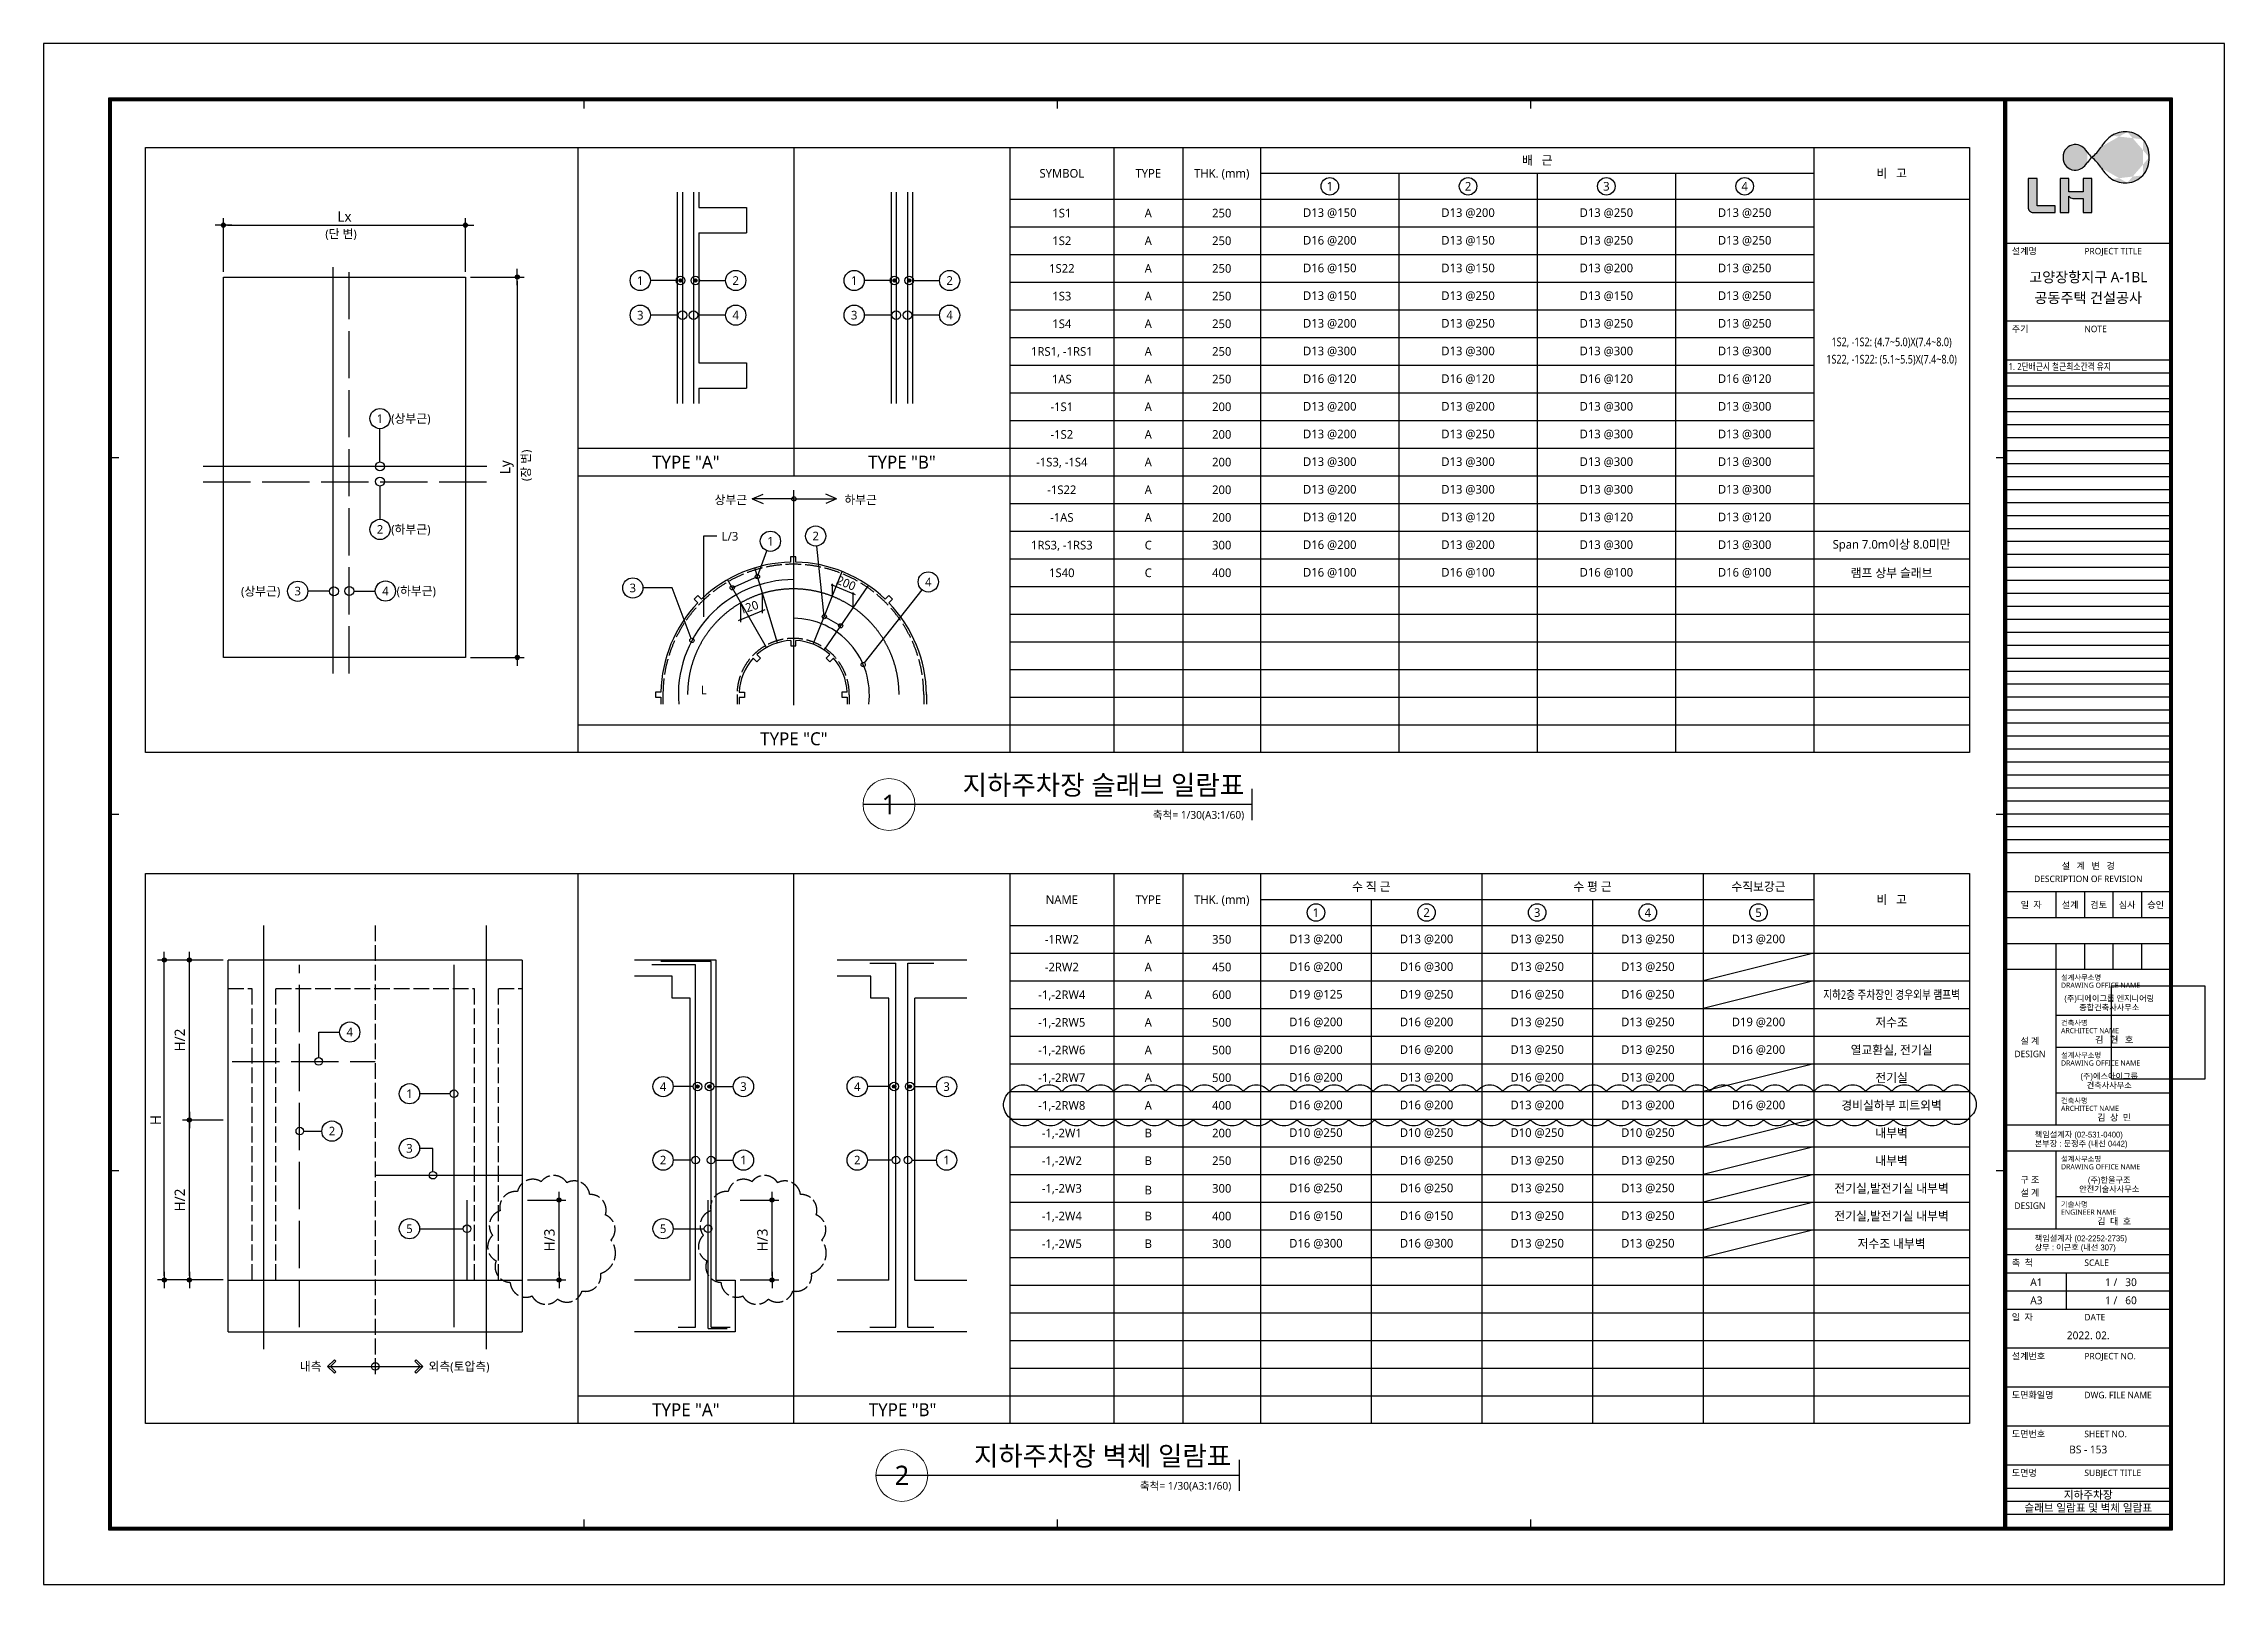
# Model space of a CAD drawing. Header units: millimetres. Extents: x 231380 to 990673, y -319231 to 132826.
# Drawn here: x 379034 to 404264, y -241135 to -223315 of the extents above; entities that cross this region are included whole.
import ezdxf
from ezdxf.enums import TextEntityAlignment as Align

# ---------------------------------------------------------------- set-up
doc = ezdxf.new("R2010")
doc.units = ezdxf.units.MM
doc.header["$LTSCALE"] = 91
for name, pattern in [('CEN', [62, 60, -1, 0, -1]), ('FORM_고양장항A-1BL-S$0$HID', [2.3, 1.5, -0.8]), ('HID', [2.5, 2, -0.5]), ('HID2', [7.5, 6, -1.5])]:
    doc.linetypes.add(name, pattern=pattern)
doc.layers.get('Defpoints').update_dxf_attribs({"color": 145})
for name, color, linetype, plot in [('220126', 181, 'Continuous', False), ('FORM_고양장항A-1BL-S$0$DEFPOINT', 144, 'Continuous', False), ('REV', 1, 'HID', False)]:
    doc.layers.add(name, color=color, linetype=linetype, plot=plot)
for name, color, linetype in [('BAR', 2, 'Continuous'), ('BAR1', 2, 'Continuous'), ('CEN', 1, 'CEN'), ('DIM', 7, 'Continuous'), ('EL4', 4, 'Continuous'), ('FORM_고양장항A-1BL-S$0$FORM', 7, 'Continuous'), ('FORM_고양장항A-1BL-S$0$FTEXT', 3, 'Continuous'), ('FORM_고양장항A-1BL-S$0$LH마크', 253, 'Continuous'), ('FORM_고양장항A-1BL-S$0$TEXT', 3, 'Continuous'), ('FORM_고양장항A-1BL-S$0$시흥장현 A-9BL(건축폼)$0$FORM TEXT', 7, 'Continuous'), ('LEADER', 7, 'Continuous'), ('LINE', 7, 'Continuous'), ('XDIM', 7, 'Continuous'), ('XS-지하주차장$0$COL', 2, 'Continuous')]:
    doc.layers.add(name, color=color, linetype=linetype)
doc.layers.add('TEXT', color=3, linetype='Continuous', lineweight=9)
doc.styles.add('FORM_고양장항A-1BL-S$0$맑은고딕', font='malgun.ttf')
doc.styles.add('FORM_고양장항A-1BL-S$0$시흥장현 A-9BL(건축폼)$0$FORM-의정부고산(건축)$0$돋움', font='Dotum.ttf')
doc.styles.add('맑은고딕', font='malgun.ttf')
doc.dimstyles.new('DIM_30', dxfattribs={"dimscale": 30, "dimtxt": 3, "dimasz": 1.2, "dimexe": 2, "dimexo": 1.5, "dimgap": 1, "dimtad": 1, "dimdec": 0, "dimdsep": 46, "dimtxsty": '맑은고딕', "dimblk1": 'DIMDOT', "dimblk2": 'DIMDOT', "dimsah": 1, "dimcen": 1, "dimdle": 2, "dimclrd": 7, "dimclre": 7, "dimclrt": 3, "dimadec": 0, "dimazin": 0, "dimtfac": 1, "dimtdec": 0, "dimtix": 1, "dimtmove": 2, "dimatfit": 3, "dimldrblk": 'DIMDOT', "dimfxl": 0, "dimtolj": 1, "dimarcsym": 0})
picture_1 = doc.add_image_def('image1.jpg', size_in_pixel=(2126, 2126))

msp = doc.modelspace()

# ---------------------------------------------------------------- texts
at = {"layer": 'TEXT', "style": '맑은고딕'}
for s, height, p in [('SYMBOL', 100, (390813.6, -224815.5)), ('TYPE', 100, (391813.6, -224815.5)), ('THK. (mm)', 100, (392663.6, -224815.5)), ('배   근', 100, (396313.6, -224665.5)), ('비   고', 100, (400413.6, -224815.5)), ('1', 100, (393913.6, -224965.5)), ('2', 100, (395513.6, -224965.5)), ('3', 100, (397113.6, -224965.5)), ('4', 100, (398713.6, -224965.5)), ('TYPE "A"', 150, (386463.6, -228155.5)), ('TYPE "B"', 150, (388963.6, -228155.5)), ('TYPE "C"', 150, (387713.6, -231355.5)), ('1', 225, (388813.6, -232115.5)), ('수 직 근', 100, (394393.6, -233065.5)), ('수 평 근', 100, (396953.6, -233065.5)), ('수직보강근', 100, (398873.6, -233065.5)), ('NAME', 100, (390813.6, -233215.5)), ('TYPE', 100, (391813.6, -233215.5)), ('THK. (mm)', 100, (392663.6, -233215.5)), ('1', 100, (393753.6, -233365.5)), ('2', 100, (395033.6, -233365.5)), ('3', 100, (396313.6, -233365.5)), ('4', 100, (397593.6, -233365.5)), ('5', 100, (398873.6, -233365.5)), ('비   고', 100, (400413.6, -233215.5)), ('4', 100, (382575.3, -234747.8)), ('1', 100, (383266, -235460.9)), ('2', 100, (382369.8, -235892.9)), ('3', 100, (383266, -236092.4)), ('5', 100, (383266, -237021.9)), ('5', 100, (386200.4, -237021.9)), ('30', 90, (403183.6, -237640.5)), ('60', 90, (403183.6, -237850.5)), ('TYPE "A"', 150, (386463.6, -239115.5)), ('TYPE "B"', 150, (388970.9, -239115.5)), ('BS - 153', 90, (402688.6, -239575.5)), ('2', 225, (388963.6, -239875.5)), ('지하주차장', 90, (402688.6, -240100.5)), ('슬래브 일람표 및 벽체 일람표', 90, (402688.6, -240250.5))]:
    msp.add_text(s, height=height, dxfattribs=at).set_placement(p, align=Align.MIDDLE_CENTER)
at = {"layer": 'TEXT', "linetype": 'ByBlock', "style": '맑은고딕'}
for s, p in [('1S1', (390813.6, -225275.5)), ('A', (391813.6, -225275.5)), ('250', (392663.6, -225275.5)), ('1S2', (390813.6, -225595.5)), ('A', (391813.6, -225595.5)), ('250', (392663.6, -225595.5)), ('1S22', (390813.6, -225915.5)), ('A', (391813.6, -225915.5)), ('250', (392663.6, -225915.5)), ('1S3', (390813.6, -226235.5)), ('A', (391813.6, -226235.5)), ('250', (392663.6, -226235.5)), ('1S4', (390813.6, -226555.5)), ('A', (391813.6, -226555.5)), ('250', (392663.6, -226555.5)), ('1RS1, -1RS1', (390813.6, -226875.5)), ('A', (391813.6, -226875.5)), ('250', (392663.6, -226875.5)), ('1AS', (390813.6, -227195.5)), ('A', (391813.6, -227195.5)), ('250', (392663.6, -227195.5)), ('-1S1', (390813.6, -227515.5)), ('A', (391813.6, -227515.5)), ('200', (392663.6, -227515.5)), ('-1S2', (390813.6, -227835.5)), ('A', (391813.6, -227835.5)), ('200', (392663.6, -227835.5)), ('-1S3, -1S4', (390813.6, -228155.5)), ('A', (391813.6, -228155.5)), ('200', (392663.6, -228155.5)), ('-1S22', (390813.6, -228475.5)), ('A', (391813.6, -228475.5)), ('200', (392663.6, -228475.5)), ('-1AS', (390813.6, -228795.5)), ('A', (391813.6, -228795.5)), ('200', (392663.6, -228795.5)), ('1RS3, -1RS3', (390813.6, -229115.5)), ('C', (391813.6, -229115.5)), ('300', (392663.6, -229115.5)), ('1S40', (390813.6, -229435.5)), ('C', (391813.6, -229435.5)), ('400', (392663.6, -229435.5)), ('-1RW2', (390813.6, -233675.5)), ('A', (391813.6, -233675.5)), ('350', (392663.6, -233675.5)), ('-2RW2', (390813.6, -233995.5)), ('A', (391813.6, -233995.5)), ('450', (392663.6, -233995.5)), ('-1,-2RW4', (390813.6, -234315.5)), ('A', (391813.6, -234315.5)), ('600', (392663.6, -234315.5)), ('-1,-2RW5', (390813.6, -234635.5)), ('A', (391813.6, -234635.5)), ('500', (392663.6, -234635.5)), ('저수조', (400413.6, -234635.5)), ('-1,-2RW6', (390813.6, -234955.5)), ('A', (391813.6, -234955.5)), ('500', (392663.6, -234955.5)), ('열교환실, 전기실', (400413.6, -234955.5)), ('-1,-2RW7', (390813.6, -235275.5)), ('A', (391813.6, -235275.5)), ('500', (392663.6, -235275.5)), ('전기실', (400413.6, -235275.5)), ('-1,-2W1', (390813.6, -235915.5)), ('B', (391813.6, -235915.5)), ('200', (392663.6, -235915.5)), ('내부벽', (400413.6, -235915.5)), ('-1,-2W2', (390813.6, -236235.5)), ('B', (391813.6, -236235.5)), ('250', (392663.6, -236235.5)), ('내부벽', (400413.6, -236235.5)), ('-1,-2W3', (390813.6, -236555.5)), ('B', (391813.6, -236575.5)), ('300', (392663.6, -236555.5)), ('전기실,발전기실 내부벽', (400413.6, -236555.5)), ('-1,-2W4', (390813.6, -236875.5)), ('B', (391813.6, -236875.5)), ('400', (392663.6, -236875.5)), ('전기실,발전기실 내부벽', (400413.6, -236875.5)), ('-1,-2W5', (390813.6, -237195.5)), ('B', (391813.6, -237195.5)), ('300', (392663.6, -237195.5)), ('저수조 내부벽', (400413.6, -237195.5))]:
    msp.add_text(s, height=100, dxfattribs=at).set_placement(p, align=Align.MIDDLE_CENTER)
for s, p in [('D13 @150', (393913.6, -225275.5)), ('D13 @200', (395513.6, -225275.5)), ('D13 @250', (397113.6, -225275.5)), ('D13 @250', (398713.6, -225275.5)), ('D16 @200', (393913.6, -225595.5)), ('D13 @150', (395513.6, -225595.5)), ('D13 @250', (397113.6, -225595.5)), ('D13 @250', (398713.6, -225595.5)), ('D16 @150', (393913.6, -225915.5)), ('D13 @150', (395513.6, -225915.5)), ('D13 @200', (397113.6, -225915.5)), ('D13 @250', (398713.6, -225915.5)), ('D13 @150', (393913.6, -226235.5)), ('D13 @250', (395513.6, -226235.5)), ('D13 @150', (397113.6, -226235.5)), ('D13 @250', (398713.6, -226235.5)), ('D13 @200', (393913.6, -226555.5)), ('D13 @250', (395513.6, -226555.5)), ('D13 @250', (397113.6, -226555.5)), ('D13 @250', (398713.6, -226555.5)), ('D13 @300', (393913.6, -226875.5)), ('D13 @300', (395513.6, -226875.5)), ('D13 @300', (397113.6, -226875.5)), ('D13 @300', (398713.6, -226875.5)), ('D16 @120', (393913.6, -227195.5)), ('D16 @120', (395513.6, -227195.5)), ('D16 @120', (397113.6, -227195.5)), ('D16 @120', (398713.6, -227195.5)), ('D13 @200', (393913.6, -227515.5)), ('D13 @200', (395513.6, -227515.5)), ('D13 @300', (397113.6, -227515.5)), ('D13 @300', (398713.6, -227515.5)), ('D13 @200', (393913.6, -227835.5)), ('D13 @250', (395513.6, -227835.5)), ('D13 @300', (397113.6, -227835.5)), ('D13 @300', (398713.6, -227835.5)), ('D13 @300', (393913.6, -228155.5)), ('D13 @300', (395513.6, -228155.5)), ('D13 @300', (397113.6, -228155.5)), ('D13 @300', (398713.6, -228155.5)), ('D13 @200', (393913.6, -228475.5)), ('D13 @300', (395513.6, -228475.5)), ('D13 @300', (397113.6, -228475.5)), ('D13 @300', (398713.6, -228475.5)), ('D13 @120', (393913.6, -228795.5)), ('D13 @120', (395513.6, -228795.5)), ('D13 @120', (397113.6, -228795.5)), ('D13 @120', (398713.6, -228795.5)), ('D16 @200', (393913.6, -229115.5)), ('D13 @200', (395513.6, -229115.5)), ('D13 @300', (397113.6, -229115.5)), ('D13 @300', (398713.6, -229115.5)), ('Span 7.0m이상 8.0미만', (400413.6, -229115.5)), ('D16 @100', (393913.6, -229435.5)), ('D16 @100', (395513.6, -229435.5)), ('D16 @100', (397113.6, -229435.5)), ('D16 @100', (398713.6, -229435.5)), ('램프 상부 슬래브', (400413.6, -229435.5)), ('D13 @200', (393753.6, -233675.5)), ('D13 @200', (395033.6, -233675.5)), ('D13 @250', (396313.6, -233675.5)), ('D13 @250', (397593.6, -233675.5)), ('D13 @200', (398873.6, -233675.5)), ('D16 @200', (393753.6, -233995.5)), ('D16 @300', (395033.6, -233995.5)), ('D13 @250', (396313.6, -233995.5)), ('D13 @250', (397593.6, -233995.5)), ('D19 @125', (393753.6, -234315.5)), ('D19 @250', (395033.6, -234315.5)), ('D16 @250', (396313.6, -234315.5)), ('D16 @250', (397593.6, -234315.5)), ('D16 @200', (393753.6, -234635.5)), ('D16 @200', (395033.6, -234635.5)), ('D13 @250', (396313.6, -234635.5)), ('D13 @250', (397593.6, -234635.5)), ('D19 @200', (398873.6, -234635.5)), ('D16 @200', (393753.6, -234955.5)), ('D16 @200', (395033.6, -234955.5)), ('D13 @250', (396313.6, -234955.5)), ('D13 @250', (397593.6, -234955.5)), ('D16 @200', (398873.6, -234955.5)), ('D16 @200', (393753.6, -235275.5)), ('D13 @200', (395033.6, -235275.5)), ('D16 @200', (396313.6, -235275.5)), ('D13 @200', (397593.6, -235275.5)), ('D10 @250', (393753.6, -235915.5)), ('D10 @250', (395033.6, -235915.5)), ('D10 @250', (396313.6, -235915.5)), ('D10 @250', (397593.6, -235915.5)), ('D16 @250', (393753.6, -236235.5)), ('D16 @250', (395033.6, -236235.5)), ('D13 @250', (396313.6, -236235.5)), ('D13 @250', (397593.6, -236235.5)), ('D16 @250', (393753.6, -236555.5)), ('D16 @250', (395033.6, -236555.5)), ('D13 @250', (396313.6, -236555.5)), ('D13 @250', (397593.6, -236555.5)), ('D16 @150', (393753.6, -236875.5)), ('D16 @150', (395033.6, -236875.5)), ('D13 @250', (396313.6, -236875.5)), ('D13 @250', (397593.6, -236875.5)), ('D16 @300', (393753.6, -237195.5)), ('D16 @300', (395033.6, -237195.5)), ('D13 @250', (396313.6, -237195.5)), ('D13 @250', (397593.6, -237195.5))]:
    msp.add_text(s, height=100, dxfattribs=at).set_placement(p, align=Align.MIDDLE)
at = {"layer": 'TEXT', "color": 3, "style": '맑은고딕'}
for s, p in [('(단 변)', (382474.3, -225515.5)), ('1', (385936.6, -226055.5)), ('2', (387040.6, -226055.5)), ('1', (388411.6, -226055.5)), ('2', (389515.6, -226055.5)), ('3', (385936.6, -226455.5)), ('4', (387040.6, -226455.5)), ('3', (388411.6, -226455.5)), ('4', (389515.6, -226455.5)), ('1', (382925.3, -227652.1)), ('2', (382925.3, -228934.2)), ('1', (387442.2, -229071.1)), ('2', (387965.6, -229010.3)), ('3', (385850, -229611)), ('4', (389268.9, -229541.2)), ('3', (381973.3, -229646.7)), ('4', (382988, -229646.7)), ('4', (386200.4, -235378.2)), ('3', (387130, -235378.2)), ('4', (388446.6, -235378.2)), ('3', (389480.6, -235378.2)), ('2', (386200.4, -236228.4)), ('1', (387130, -236228.4)), ('2', (388446.6, -236228.4)), ('1', (389480.6, -236228.4)), ('내측', (382123.7, -238615.5)), ('외측(토압측)', (383839.4, -238615.5))]:
    msp.add_text(s, height=100, dxfattribs=at).set_placement(p, align=Align.MIDDLE_CENTER)
at = {"layer": 'TEXT', "linetype": 'ByBlock', "style": '맑은고딕', "width": 0.8}
for s, p in [('1S2, -1S2: (4.7~5.0)X(7.4~8.0)', (400413.6, -226775.5)), ('1S22, -1S22: (5.1~5.5)X(7.4~8.0)', (400413.6, -226975.5))]:
    msp.add_text(s, height=100, dxfattribs=at).set_placement(p, align=Align.MIDDLE)
for s, p in [('1.', (401768.6, -227050.5)), ('2단배근시 철근최소간격 유지', (401868.6, -227050.5))]:
    msp.add_text(s, height=80, dxfattribs=at).set_placement(p, align=Align.MIDDLE_LEFT)
at = {"layer": 'TEXT', "color": 3, "style": '맑은고딕'}
for s, p in [('(상부근)', (383055.3, -227652.1)), ('(하부근)', (383055.3, -228934.2)), ('(상부근)', (381317.4, -229649.6)), ('(하부근)', (383118, -229646.7))]:
    msp.add_text(s, height=100, dxfattribs=at).set_placement(p, align=Align.MIDDLE_LEFT)
msp.add_text('(장 변)', height=100, rotation=90, dxfattribs=at).set_placement((384613.6, -228193), align=Align.MIDDLE_CENTER)
for s, p in [('상부근', (386984.4, -228589.9)), ('하부근', (388485.9, -228589.9)), ('L/3', (386974.5, -229013.4))]:
    msp.add_text(s, height=100, dxfattribs=at).set_placement(p, align=Align.MIDDLE)
at = {"layer": 'TEXT', "color": 3, "linetype": 'ByBlock', "style": '맑은고딕'}
for s, rotation, p in [('200', 336.91604, (388319.5, -229555.4)), ('120', 17.13643, (387192.4, -229833.9))]:
    msp.add_text(s, height=100, rotation=rotation, dxfattribs=at).set_placement(p, align=Align.MIDDLE)
msp.add_text('L', height=100, dxfattribs=at).set_placement((386671, -230791.1), align=Align.MIDDLE)
at = {"layer": 'TEXT', "style": '맑은고딕'}
for s, height, p in [('지하주차장 슬래브 일람표', 225, (392923.6, -231890.5)), ('축척= 1/30(A3:1/60)', 90, (392923.6, -232235.5)), ('지하주차장 벽체 일람표', 225, (392773.6, -239650.5)), ('축척= 1/30(A3:1/60)', 90, (392773.6, -239995.5))]:
    msp.add_text(s, height=height, dxfattribs=at).set_placement(p, align=Align.MIDDLE_RIGHT)
at = {"layer": 'TEXT', "linetype": 'ByBlock', "style": '맑은고딕', "width": 0.8}
msp.add_text('지하2층 주차장인 경우외부 램프벽', height=100, dxfattribs=at).set_placement((400413.6, -234315.5), align=Align.MIDDLE_CENTER)
at = {"layer": 'TEXT', "color": 1, "linetype": 'ByBlock', "style": '맑은고딕'}
for s, p in [('-1,-2RW8', (390813.6, -235595.5)), ('A', (391813.6, -235595.5)), ('400', (392663.6, -235595.5)), ('경비실하부 피트외벽', (400413.6, -235595.5))]:
    msp.add_text(s, height=100, dxfattribs=at).set_placement(p, align=Align.MIDDLE_CENTER)
for s, p in [('D16 @200', (393753.6, -235595.5)), ('D16 @200', (395033.6, -235595.5)), ('D13 @200', (396313.6, -235595.5)), ('D13 @200', (397593.6, -235595.5)), ('D16 @200', (398873.6, -235595.5))]:
    msp.add_text(s, height=100, dxfattribs=at).set_placement(p, align=Align.MIDDLE)

# ---------------------------------------------------------------- blocks, each defined once
blk = doc.blocks.new('DIMDOT')
at = {"layer": 'DIM', "linetype": 'Continuous'}
blk.add_line((-2, 0), (2, 0), dxfattribs=at)
for radius in [0.5, 0.25]:
    blk.add_circle((0, 0), radius, dxfattribs=at)
blk = doc.blocks.new('*D970')
at = {"layer": 'Defpoints', "color": 0, "transparency": 16777216}
for p in [(383914, -225415), (381114, -226015), (383914, -226015)]:
    blk.add_point(p, dxfattribs=at)
at = {"layer": 'DIM', "color": 7, "lineweight": -2, "transparency": 16777216}
for p, q in [((381114, -225955), (381114, -225335)), ((381162, -225415), (383866, -225415)), ((383914, -225955), (383914, -225335))]:
    blk.add_line(p, q, dxfattribs=at)
at = {"layer": 'DIM', "color": 7, "lineweight": -2, "transparency": 16777216, "xscale": 48, "yscale": 48, "zscale": 48, "rotation": 180}
blk.add_blockref('DIMDOT', (381114, -225415), dxfattribs=at)
at = {"layer": 'DIM', "color": 7, "lineweight": -2, "transparency": 16777216, "xscale": 48, "yscale": 48, "zscale": 48}
blk.add_blockref('DIMDOT', (383914, -225415), dxfattribs=at)
at = {"layer": 'DIM', "color": 3, "transparency": 16777216, "insert": (382514, -225315), "char_height": 120, "attachment_point": 5, "style": '맑은고딕'}
blk.add_mtext('\\A1;Lx', dxfattribs=at)
blk = doc.blocks.new('*D971')
at = {"layer": 'Defpoints', "color": 0, "transparency": 16777216}
for p in [(383914, -226015), (383914, -230415), (384514, -230415)]:
    blk.add_point(p, dxfattribs=at)
at = {"layer": 'DIM', "color": 7, "lineweight": -2, "transparency": 16777216}
for p, q in [((383974, -226015), (384594, -226015)), ((384514, -226063), (384514, -230367)), ((383974, -230415), (384594, -230415))]:
    blk.add_line(p, q, dxfattribs=at)
at = {"layer": 'DIM', "color": 7, "lineweight": -2, "transparency": 16777216, "xscale": 48, "yscale": 48, "zscale": 48}
for p, rotation in [((384514, -226015), 90), ((384514, -230415), 270)]:
    blk.add_blockref('DIMDOT', p, dxfattribs=dict(at, rotation=rotation))
at = {"layer": 'DIM', "color": 3, "transparency": 16777216, "insert": (384393, -228215), "char_height": 120, "attachment_point": 5, "rotation": 90, "style": '맑은고딕'}
blk.add_mtext('\\A1;Ly', dxfattribs=at)
blk = doc.blocks.new('*D972')
at = {"layer": 'Defpoints', "color": 0, "transparency": 16777216}
for p in [(380720, -235765), (381170, -235765), (381170, -237615)]:
    blk.add_point(p, dxfattribs=at)
at = {"layer": 'DIM', "color": 7, "lineweight": -2, "transparency": 16777216}
for p, q in [((381110, -235765), (380640, -235765)), ((380720, -237567), (380720, -235813)), ((381110, -237615), (380640, -237615))]:
    blk.add_line(p, q, dxfattribs=at)
at = {"layer": 'DIM', "color": 7, "lineweight": -2, "transparency": 16777216, "xscale": 48, "yscale": 48, "zscale": 48}
for p, rotation in [((380720, -235765), 90), ((380720, -237615), 270)]:
    blk.add_blockref('DIMDOT', p, dxfattribs=dict(at, rotation=rotation))
at = {"layer": 'DIM', "color": 3, "transparency": 16777216, "insert": (380609, -236690), "char_height": 120, "attachment_point": 5, "rotation": 90, "style": '맑은고딕'}
blk.add_mtext('\\A1;H/2', dxfattribs=at)
blk = doc.blocks.new('*D973')
at = {"layer": 'Defpoints', "color": 0, "transparency": 16777216}
for p in [(380720, -233915), (381170, -233915), (381170, -235765)]:
    blk.add_point(p, dxfattribs=at)
at = {"layer": 'DIM', "color": 7, "lineweight": -2, "transparency": 16777216}
for p, q in [((381110, -233915), (380640, -233915)), ((380720, -235717), (380720, -233963)), ((381110, -235765), (380640, -235765))]:
    blk.add_line(p, q, dxfattribs=at)
at = {"layer": 'DIM', "color": 7, "lineweight": -2, "transparency": 16777216, "xscale": 48, "yscale": 48, "zscale": 48}
for p, rotation in [((380720, -233915), 90), ((380720, -235765), 270)]:
    blk.add_blockref('DIMDOT', p, dxfattribs=dict(at, rotation=rotation))
at = {"layer": 'DIM', "color": 3, "transparency": 16777216, "insert": (380609, -234840), "char_height": 120, "attachment_point": 5, "rotation": 90, "style": '맑은고딕'}
blk.add_mtext('\\A1;H/2', dxfattribs=at)
blk = doc.blocks.new('*D974')
at = {"layer": 'Defpoints', "color": 0, "transparency": 16777216}
for p in [(380430, -233915), (381170, -233915), (381170, -237615)]:
    blk.add_point(p, dxfattribs=at)
at = {"layer": 'DIM', "color": 7, "lineweight": -2, "transparency": 16777216}
for p, q in [((381110, -233915), (380350, -233915)), ((380430, -237567), (380430, -233963)), ((381110, -237615), (380350, -237615))]:
    blk.add_line(p, q, dxfattribs=at)
at = {"layer": 'DIM', "color": 7, "lineweight": -2, "transparency": 16777216, "xscale": 48, "yscale": 48, "zscale": 48}
for p, rotation in [((380430, -233915), 90), ((380430, -237615), 270)]:
    blk.add_blockref('DIMDOT', p, dxfattribs=dict(at, rotation=rotation))
at = {"layer": 'DIM', "color": 3, "transparency": 16777216, "insert": (380330, -235765), "char_height": 120, "attachment_point": 5, "rotation": 90, "style": '맑은고딕'}
blk.add_mtext('\\A1;H', dxfattribs=at)
blk = doc.blocks.new('*D975')
at = {"layer": 'Defpoints', "color": 0, "transparency": 16777216}
for p in [(384570, -236690), (384997, -236690), (384570, -237615)]:
    blk.add_point(p, dxfattribs=at)
at = {"layer": 'DIM', "color": 7, "lineweight": -2, "transparency": 16777216}
for p, q in [((384630, -236690), (385077, -236690)), ((384997, -237567), (384997, -236738)), ((384630, -237615), (385077, -237615))]:
    blk.add_line(p, q, dxfattribs=at)
at = {"layer": 'DIM', "color": 7, "lineweight": -2, "transparency": 16777216, "xscale": 48, "yscale": 48, "zscale": 48}
for p, rotation in [((384997, -236690), 90), ((384997, -237615), 270)]:
    blk.add_blockref('DIMDOT', p, dxfattribs=dict(at, rotation=rotation))
at = {"layer": 'DIM', "color": 3, "transparency": 16777216, "insert": (384886, -237153), "char_height": 120, "attachment_point": 5, "rotation": 90, "style": '맑은고딕'}
blk.add_mtext('\\A1;H/3', dxfattribs=at)
blk = doc.blocks.new('*D976')
at = {"layer": 'Defpoints', "color": 0, "transparency": 16777216}
for p in [(387034, -236690), (387461, -236690), (387034, -237615)]:
    blk.add_point(p, dxfattribs=at)
at = {"layer": 'DIM', "color": 7, "lineweight": -2, "transparency": 16777216}
for p, q in [((387094, -236690), (387541, -236690)), ((387461, -237567), (387461, -236738)), ((387094, -237615), (387541, -237615))]:
    blk.add_line(p, q, dxfattribs=at)
at = {"layer": 'DIM', "color": 7, "lineweight": -2, "transparency": 16777216, "xscale": 48, "yscale": 48, "zscale": 48}
for p, rotation in [((387461, -236690), 90), ((387461, -237615), 270)]:
    blk.add_blockref('DIMDOT', p, dxfattribs=dict(at, rotation=rotation))
at = {"layer": 'DIM', "color": 3, "transparency": 16777216, "insert": (387350, -237153), "char_height": 120, "attachment_point": 5, "rotation": 90, "style": '맑은고딕'}
blk.add_mtext('\\A1;H/3', dxfattribs=at)
blk = doc.blocks.new('FORM_고양장항A-1BL-S')
at = {"layer": 'FORM_고양장항A-1BL-S$0$LH마크'}
h = blk.add_hatch(color=256, dxfattribs=at)
edge = h.paths.add_edge_path()
edge.add_ellipse((777.51, 564.78), major_axis=(-0.02, 19.2), ratio=0.999999, start_angle=220.31605, end_angle=235.71617)
edge.add_ellipse((780.18, 563.8), major_axis=(11.64, 11.64), ratio=1, start_angle=278.37199, end_angle=279.79268)
edge.add_ellipse((805.6, 547.01), major_axis=(0.02, 14.03), ratio=0.999999, start_angle=394.96847, end_angle=418.68583, ccw=False)
edge.add_ellipse((802.71, 550.4), major_axis=(0, 9.6), ratio=0.999999, start_angle=354.93635, end_angle=392.34966, ccw=False)
edge.add_ellipse((802.89, 550.83), major_axis=(0, 9.16), ratio=0.999999, start_angle=313.08945, end_angle=355.79785, ccw=False)
edge.add_ellipse((802.25, 550.63), major_axis=(0, 9.76), ratio=0.999999, start_angle=267.15847, end_angle=311.33996, ccw=False)
edge.add_ellipse((802.25, 549.67), major_axis=(0, 9.76), ratio=0.999999, start_angle=228.65783, end_angle=272.83932, ccw=False)
edge.add_ellipse((802.89, 549.48), major_axis=(0, 9.16), ratio=0.999999, start_angle=184.21594, end_angle=226.92434, ccw=False)
edge.add_ellipse((802.71, 549.9), major_axis=(0, 9.6), ratio=0.999999, start_angle=147.65195, end_angle=185.06526, ccw=False)
edge.add_ellipse((805.6, 553.3), major_axis=(-0.01, 14.03), ratio=0.999999, start_angle=121.33045, end_angle=145.04781, ccw=False)
edge.add_ellipse((780.18, 536.51), major_axis=(-11.64, 11.64), ratio=1, start_angle=260.20732, end_angle=261.62801)
edge.add_ellipse((777.51, 535.53), major_axis=(0.04, 19.2), ratio=0.999999, start_angle=-55.67013, end_angle=-40.27002)
edge = h.paths.add_edge_path()
edge.add_ellipse((795.7, 557.01), major_axis=(0.01, 8.99), ratio=0.999999, start_angle=123.23708, end_angle=139.69484, ccw=False)
edge.add_ellipse((788.93, 552.73), major_axis=(-0.701, 0.701), ratio=1, start_angle=70.64074, end_angle=85.40596, ccw=False)
edge.add_ellipse((782.63, 549.06), major_axis=(-0.01, 6.3), ratio=0.999999, start_angle=-59.1626, end_angle=-32.43733)
edge.add_ellipse((783.58, 550.59), major_axis=(0, 4.5), ratio=0.999999, start_angle=-32.59341, end_angle=6.82838)
edge.add_ellipse((783.54, 550.24), major_axis=(0, 4.85), ratio=0.999999, start_angle=5.98378, end_angle=45.80587)
edge.add_ellipse((783.51, 550.42), major_axis=(0, 4.7), ratio=0.999999, start_angle=47.05758, end_angle=93.23829)
edge.add_ellipse((783.51, 549.88), major_axis=(0, 4.7), ratio=0.999999, start_angle=86.76171, end_angle=132.94242)
edge.add_ellipse((783.54, 550.07), major_axis=(0, 4.85), ratio=0.999999, start_angle=134.17897, end_angle=174.00106)
edge.add_ellipse((783.58, 549.72), major_axis=(0, 4.5), ratio=0.999999, start_angle=173.17162, end_angle=212.59341)
edge.add_ellipse((782.63, 551.24), major_axis=(0.01, 6.3), ratio=0.999999, start_angle=212.43733, end_angle=239.1626)
edge.add_ellipse((788.93, 547.58), major_axis=(0.701, 0.701), ratio=1, start_angle=94.59404, end_angle=109.35926, ccw=False)
edge.add_ellipse((795.7, 543.3), major_axis=(0, 8.99), ratio=0.999999, start_angle=400.34101, end_angle=416.79877, ccw=False)
h = blk.add_hatch(color=256, dxfattribs=at)
edge = h.paths.add_edge_path()
edge.add_line((768.81, 531.43), (768.81, 541.97))
edge.add_line((768.81, 541.97), (765.28, 541.97))
edge.add_line((765.28, 541.97), (765.28, 530.91))
edge.add_arc((767.28, 530.91), 2, 180, 270)
edge.add_line((767.28, 528.91), (775.79, 528.91))
edge.add_line((775.79, 528.91), (775.79, 531.43))
edge.add_line((775.79, 531.43), (768.81, 531.43))
h = blk.add_hatch(color=256, dxfattribs=at)
edge = h.paths.add_edge_path()
edge.add_line((777.64, 541.97), (777.64, 528.91))
edge.add_line((777.64, 528.91), (781.05, 528.91))
edge.add_line((781.05, 528.91), (781.05, 535.14))
edge.add_ellipse((782.68, 536.29), major_axis=(0, 2), ratio=0.999999, start_angle=125.44748, end_angle=176.56018)
edge.add_line((782.56, 534.3), (786.48, 534.3))
edge.add_line((786.48, 534.3), (786.48, 528.91))
edge.add_line((786.48, 528.91), (789.9, 528.91))
edge.add_line((789.9, 528.91), (789.9, 541.97))
edge.add_line((789.9, 541.97), (786.48, 541.97))
edge.add_line((786.48, 541.97), (786.48, 536.88))
edge.add_line((786.48, 536.88), (781.05, 536.88))
edge.add_line((781.05, 536.88), (781.05, 541.97))
edge.add_line((781.05, 541.97), (777.64, 541.97))
at = {"layer": 'FORM_고양장항A-1BL-S$0$DEFPOINT', "color": 1}
for p, q in [((208.5, 569), (208.5, 572)), ((391, 569), (391, 572)), ((573.5, 569), (573.5, 572)), ((26, 434.5), (29, 434.5)), ((753, 434.5), (756, 434.5)), ((26, 297), (29, 297)), ((753, 297), (756, 297)), ((26, 159.5), (29, 159.5)), ((753, 159.5), (756, 159.5)), ((208.5, 22), (208.5, 25)), ((391, 22), (391, 25)), ((573.5, 22), (573.5, 25))]:
    blk.add_line(p, q, dxfattribs=at)
at = {"layer": 'FORM_고양장항A-1BL-S$0$DEFPOINT', "linetype": 'FORM_고양장항A-1BL-S$0$HID'}
for p, q in [((820, 467), (757, 467)), ((820, 457), (757, 457)), ((820, 447), (757, 447)), ((820, 437), (757, 437)), ((820, 427), (757, 427)), ((820, 417), (757, 417)), ((820, 407), (757, 407)), ((820, 397), (757, 397)), ((820, 387), (757, 387)), ((820, 377), (757, 377)), ((820, 367), (757, 367)), ((820, 357), (757, 357)), ((820, 347), (757, 347)), ((820, 337), (757, 337)), ((820, 327), (757, 327)), ((820, 317), (757, 317)), ((820, 307), (757, 307)), ((820, 297), (757, 297)), ((820, 287), (757, 287)), ((820, 37), (757, 37)), ((820, 32), (757, 32)), ((820, 27), (757, 27))]:
    blk.add_line(p, q, dxfattribs=at)
at = {"layer": 'FORM_고양장항A-1BL-S$0$DEFPOINT'}
blk.add_lwpolyline([(0, 594), (0, 0), (841, 0), (841, 594), (0, 594)], dxfattribs=at)
at = {"layer": 'FORM_고양장항A-1BL-S$0$FORM'}
for p, q in [((820, 517), (757, 517)), ((820, 487), (757, 487)), ((820, 472), (757, 472)), ((820, 462), (757, 462)), ((820, 452), (757, 452)), ((820, 442), (757, 442)), ((820, 432), (757, 432)), ((820, 422), (757, 422)), ((820, 412), (757, 412)), ((820, 402), (757, 402)), ((820, 392), (757, 392)), ((820, 382), (757, 382)), ((820, 372), (757, 372)), ((820, 362), (757, 362)), ((820, 352), (757, 352)), ((820, 342), (757, 342)), ((820, 332), (757, 332)), ((820, 322), (757, 322)), ((820, 312), (757, 312)), ((820, 302), (757, 302)), ((820, 292), (757, 292)), ((820, 282), (757, 282)), ((820, 282), (757, 282)), ((820, 267), (757, 267)), ((776, 267), (776, 257)), ((787, 267), (787, 257)), ((798, 267), (798, 257)), ((809, 267), (809, 257)), ((820, 257), (757, 257)), ((820, 247), (757, 247)), ((776, 247), (776, 237)), ((787, 247), (787, 237)), ((798, 247), (798, 237)), ((809, 247), (809, 237)), ((820, 237), (757, 237)), ((776, 237), (776, 177)), ((776, 219.5), (820, 219.5)), ((820, 207), (776, 207)), ((776, 189.5), (820, 189.5)), ((820, 177), (757, 177)), ((820, 167), (757, 167)), ((776, 167), (776, 137)), ((776, 149.5), (820, 149.5)), ((820, 137), (757, 137)), ((820, 127), (757, 127)), ((820, 127), (757, 127)), ((820, 120), (757, 120)), ((780, 120), (780, 106)), ((820, 113), (757, 113)), ((820, 106), (757, 106)), ((820, 91), (757, 91)), ((820, 76), (757, 76)), ((820, 61), (757, 61)), ((820, 46), (757, 46))]:
    blk.add_line(p, q, dxfattribs=at)
for points in [[(25, 573), (25, 21), (757, 21), (757, 573)], [(26, 572), (26, 22), (756, 22), (756, 572)], [(757, 572), (757, 22), (820, 22), (820, 572)]]:
    blk.add_lwpolyline(points, close=True, dxfattribs=at)
at = {"layer": 'FORM_고양장항A-1BL-S$0$FORM', "const_width": 1}
blk.add_lwpolyline([(25.5, 572.5), (25.5, 21.5), (756.5, 21.5), (756.5, 572.5)], close=True, dxfattribs=at)
blk.add_lwpolyline([(757, 21.5), (820.5, 21.5), (820.5, 572.5), (757, 572.5)], dxfattribs=at)
at = {"layer": 'FORM_고양장항A-1BL-S$0$FORM'}
blk.add_lwpolyline([(757, 21), (821, 21), (821, 573), (757, 573)], dxfattribs=at)
at = {"layer": 'FORM_고양장항A-1BL-S$0$LH마크'}
blk.add_lwpolyline([(768.81, 531.43), (768.81, 541.97), (765.28, 541.97), (765.28, 530.91, 0.414214), (767.28, 528.91), (775.79, 528.91), (775.79, 531.43)], format="xyb", close=True, dxfattribs=at)
blk.add_lwpolyline([(782.56, 534.3), (786.48, 534.3), (786.48, 528.91), (789.9, 528.91), (789.9, 541.97), (786.48, 541.97), (786.48, 536.88), (781.05, 536.88), (781.05, 541.97), (777.64, 541.97), (777.64, 528.91), (781.05, 528.91), (781.05, 535.14)], dxfattribs=at)
for centre, major_axis, ratio, start_param, end_param in [((783.58, 550.59), (0, 4.5), 0.999999, -0.568862, 0.119178), ((805.6, 547.01), (0.02, 14.03), 0.999999, 0.610315, 1.024261), ((802.71, 550.4), (0, 9.6), 0.999999, -0.088377, 0.564608), ((802.89, 550.83), (0, 9.16), 0.999999, -0.818743, -0.073341), ((802.25, 550.63), (0, 9.76), 0.999999, 4.662795, 5.433907), ((783.51, 550.42), (0, 4.7), 0.999999, 0.82131, 1.627315), ((783.51, 549.88), (0, 4.7), 0.999999, 1.514278, 2.320283), ((783.54, 550.24), (0, 4.85), 0.999999, 0.104437, 0.799463), ((783.54, 550.07), (0, 4.85), 0.999999, 2.341865, 3.036891), ((782.63, 549.06), (-0.01, 6.3), 0.999999, -1.032582, -0.566138), ((782.63, 551.24), (0.01, 6.3), 0.999999, 3.707731, 4.174175), ((788.93, 552.73), (-0.701, 0.701), 1, 1.232913, 1.490615), ((788.93, 547.58), (0.701, 0.701), 1, 1.650977, 1.908679), ((795.7, 557.01), (0.01, 8.99), 0.999999, 2.150893, 2.438135), ((795.7, 543.3), (0, 8.99), 0.999999, 0.704083, 0.991325), ((777.51, 564.78), (-0.02, 19.2), 0.999999, 3.845241, 4.114023), ((777.51, 535.53), (0.04, 19.2), 0.999999, -0.971627, -0.702844), ((780.18, 563.8), (11.64, 11.64), 1, 4.858508, 4.883304), ((802.25, 549.67), (0, 9.76), 0.999999, 3.990832, 4.761944), ((783.58, 549.72), (0, 4.5), 0.999999, 3.022415, 3.710455), ((780.18, 536.51), (-11.64, 11.64), 1, 4.541474, 4.56627), ((805.6, 553.3), (-0.01, 14.03), 0.999999, 2.117616, 2.531562), ((802.71, 549.9), (0, 9.6), 0.999999, 2.577013, 3.229998), ((802.89, 549.48), (0, 9.16), 0.999999, 3.215175, 3.960577), ((782.68, 536.29), (0, 2), 0.999999, 2.189471, 3.081556)]:
    blk.add_ellipse(centre, major_axis=major_axis, ratio=ratio, start_param=start_param, end_param=end_param, dxfattribs=at)
at = {"layer": 'FORM_고양장항A-1BL-S$0$FTEXT', "style": 'FORM_고양장항A-1BL-S$0$맑은고딕'}
for s, height, p in [('설계명', 2.5, (759, 514)), ('PROJECT TITLE', 2.5, (787, 514)), ('주기', 2.5, (759, 484)), ('NOTE', 2.5, (787, 484)), ('설계사무소명', 2, (778, 234)), ('DRAWING OFFICE NAME', 2, (778, 231)), ('ARCHITECT NAME', 2, (778, 213.5)), ('건축사명', 2, (778, 216.5)), ('설계사무소명', 2, (778, 204)), ('DRAWING OFFICE NAME', 2, (778, 201)), ('건축사명', 2, (778, 186.5)), ('ARCHITECT NAME', 2, (778, 183.5)), ('설계사무소명', 2, (778, 164)), ('DRAWING OFFICE NAME', 2, (778, 161)), ('기술사명', 2, (778, 146.5)), ('ENGINEER NAME', 2, (778, 143.5)), ('축  척', 2.5, (759, 124)), ('SCALE', 2.5, (787, 124)), ('1 /', 3, (795, 116.5)), ('1 /', 3, (795, 109.5)), ('일  자', 2.5, (759, 103)), ('DATE', 2.5, (787, 103)), ('설계번호', 2.5, (759, 88)), ('PROJECT NO.', 2.5, (787, 88)), ('도면화일명', 2.5, (759, 73)), ('DWG. FILE NAME', 2.5, (787, 73)), ('도면번호', 2.5, (759, 58)), ('SHEET NO.', 2.5, (787, 58)), ('도면명', 2.5, (759, 43)), ('SUBJECT TITLE', 2.5, (787, 43))]:
    blk.add_text(s, height=height, dxfattribs=at).set_placement(p, align=Align.MIDDLE_LEFT)
for s, height, p in [('설   계   변   경', 2.5, (788.5, 277)), ('DESCRIPTION OF REVISION', 2.5, (788.5, 272)), ('일  자', 2.5, (766.5, 262)), ('설계', 2.5, (781.5, 262)), ('검토', 2.5, (792.5, 262)), ('심사', 2.5, (803.5, 262)), ('승인', 2.5, (814.5, 262)), ('설 계', 2.5, (766, 209.5)), ('김   현   호', 2.5, (798.5, 210)), ('DESIGN', 2.5, (766, 204.5)), ('김  상  민', 2.5, (798.5, 180)), ('구 조', 2.5, (766, 156)), ('설 계', 2.5, (766, 151)), ('DESIGN', 2.5, (766, 146)), ('김  대  호', 2.5, (798.5, 140)), ('A1', 3, (768.5, 116.5)), ('A3', 3, (768.5, 109.5)), ('2022. 02.', 3, (788.5, 96))]:
    blk.add_text(s, height=height, dxfattribs=at).set_placement(p, align=Align.MIDDLE_CENTER)
at = {"layer": 'FORM_고양장항A-1BL-S$0$TEXT', "color": 6, "style": 'FORM_고양장항A-1BL-S$0$맑은고딕'}
for s, p in [('고양장항지구 A-1BL', (788.5, 504)), ('공동주택 건설공사', (788.5, 496))]:
    blk.add_text(s, height=4, dxfattribs=at).set_placement(p, align=Align.MIDDLE_CENTER)
at = {"layer": 'FORM_고양장항A-1BL-S$0$시흥장현 A-9BL(건축폼)$0$FORM TEXT', "color": 3, "style": 'FORM_고양장항A-1BL-S$0$시흥장현 A-9BL(건축폼)$0$FORM-의정부고산(건축)$0$돋움'}
for s, p in [('(주)디에이그룹 엔지니어링', (796.59, 225.91)), ('종합건축사사무소', (796.59, 222.41)), ('(주)에스아이그룹', (796.59, 195.91)), ('건축사사무소', (796.59, 192.41)), ('안전기술사사무소', (796.59, 152.41)), ('(주)한울구조', (796.59, 155.91))]:
    blk.add_text(s, height=2.25, dxfattribs=at).set_placement(p, align=Align.MIDDLE_CENTER)
for s, p in [('본부장 : 문정주 (내선 0442)', (767.85, 168.79)), ('책임설계자 (02-531-0400)', (767.85, 172.29)), ('책임설계자 (02-2252-2735)', (767.85, 132.29)), ('상무 : 이근호 (내선 307)', (767.85, 128.79))]:
    blk.add_text(s, height=2.25, dxfattribs=at).set_placement(p)
at = {"color": 7, "true_color": 0xffffff}
image = blk.add_image(picture_1, insert=(797.45, 194.73), size_in_units=(36, 36), dxfattribs=at)
image.dxf.flags = 7
blk = doc.blocks.new('ST')
at = {"layer": 'BAR'}
blk.add_circle((0, 0), 14.5, dxfattribs=at)
blk = doc.blocks.new('BAR')
at = {"layer": 'BAR'}
blk.add_hatch(color=256, dxfattribs=at).paths.add_polyline_path([(0, -14.5, 1), (0, 14.5, 1)])
at = {"layer": 'BAR', "rotation": 180}
blk.add_blockref('ST', (0, 0), dxfattribs=at)
blk = doc.blocks.new('szdhdbnstyhsr')
at = {"layer": 'XS-지하주차장$0$COL', "color": 1}
for p, q in [((-71445, 76425), (-61870, 76425)), ((-61870, 71775), (-61870, 76425)), ((-71445, 76125), (-71445, 75925)), ((-70745, 76075), (-65550, 76075)), ((-70745, 76075), (-70745, 75925)), ((-64750, 76075), (-62370, 76075)), ((-62370, 75925), (-62370, 76075)), ((-71445, 75925), (-70745, 75925)), ((-62370, 75925), (-62220, 75925)), ((-62220, 66215), (-62220, 75925)), ((-61870, 71775), (-47500, 71775)), ((-47500, 61100), (-47500, 71775)), ((-61920, 71425), (-60300, 71425)), ((-61920, 66215), (-61920, 71425)), ((-60300, 71425), (-60300, 70875)), ((-59700, 71275), (-57900, 71275)), ((-59700, 62300), (-59700, 71275)), ((-57900, 71275), (-57900, 70875)), ((-57300, 71275), (-55500, 71275)), ((-57300, 70875), (-57300, 71275)), ((-55500, 71275), (-55500, 70875)), ((-54900, 71275), (-53150, 71275)), ((-54900, 70875), (-54900, 71275)), ((-53150, 71275), (-53150, 70875)), ((-52550, 71275), (-50600, 71275)), ((-52550, 70875), (-52550, 71275)), ((-50600, 71275), (-50600, 70875)), ((-50000, 71275), (-48000, 71275)), ((-50000, 70875), (-50000, 71275)), ((-48000, 69150), (-48000, 71275)), ((-60300, 70875), (-59900, 70875)), ((-59900, 66415), (-59900, 70875)), ((-57900, 70875), (-57300, 70875)), ((-55500, 70875), (-54900, 70875)), ((-53150, 70875), (-52550, 70875)), ((-50600, 70875), (-50000, 70875)), ((-48000, 69150), (-48400, 69150)), ((-48400, 69150), (-48400, 68550)), ((-48400, 68550), (-48000, 68550)), ((-48000, 66625), (-48000, 68550)), ((-48000, 66625), (-48400, 66625)), ((-48400, 66625), (-48400, 66025)), ((-59900, 66415), (-60200, 66415)), ((-60200, 66415), (-60200, 65615)), ((-48400, 66025), (-48000, 66025)), ((-48000, 64475), (-48000, 66025)), ((-60200, 65615), (-59900, 65615)), ((-59900, 62300), (-59900, 65615)), ((-48000, 64475), (-48400, 64475)), ((-48400, 64475), (-48400, 63875)), ((-48400, 63875), (-48000, 63875)), ((-48000, 62300), (-48000, 63875)), ((-61920, 62300), (-59900, 62300)), ((-61920, 62100), (-60200, 62100)), ((-60200, 62100), (-60200, 61500)), ((-59700, 62300), (-48000, 62300)), ((-59700, 62100), (-53100, 62100)), ((-59700, 61500), (-59700, 62100)), ((-53100, 62100), (-53100, 61500)), ((-52600, 62100), (-47850, 62100)), ((-52600, 61500), (-52600, 62100)), ((-47850, 61100), (-47850, 62100)), ((-60200, 61500), (-59700, 61500)), ((-53100, 61500), (-52600, 61500)), ((-47850, 61100), (-48000, 61100)), ((-48000, 61100), (-48000, 60300)), ((-23356, 61100), (-47500, 61100)), ((1858, 38397), (-23356, 61100)), ((-47500, 60300), (-47500, 60750)), ((-40000, 60750), (-47500, 60750)), ((-40000, 60750), (-40000, 60300)), ((-32000, 60750), (-39500, 60750)), ((-39500, 60300), (-39500, 60750)), ((-32000, 60750), (-32000, 60300)), ((-24000, 60750), (-31500, 60750)), ((-31500, 60300), (-31500, 60750)), ((-24000, 60750), (-24000, 60300)), ((-18254, 56035), (-23500, 60758)), ((-23500, 60300), (-23500, 60758)), ((-48000, 60300), (-47500, 60300)), ((-40000, 60300), (-39500, 60300)), ((-32000, 60300), (-31500, 60300)), ((-24000, 60300), (-23500, 60300)), ((-80900, 56100), (-81400, 56100)), ((-80900, 55300), (-80900, 56100)), ((-132850, 55300), (-80900, 55300)), ((-15841, 53862), (-17510, 55365)), ((-12348, 50717), (-15097, 53193)), ((-8632, 47371), (-11605, 50048)), ((-106800, 48300), (-80900, 48300)), ((-80900, 47500), (-80900, 48300)), ((-81400, 47500), (-80900, 47500)), ((-3579, 42821), (-7889, 46702)), ((-3746, 42635), (-3579, 42821)), ((1456, 37951), (-3746, 42635)), ((-13409, 41917), (-13743, 41545)), ((-3228, 32749), (-13409, 41917)), ((-13743, 41545), (-13149, 41010)), ((-13149, 41010), (-12982, 41195)), ((-8597, 37248), (-12982, 41195)), ((-3395, 32564), (-8003, 36712)), ((-2839, 32044), (-3017, 31868)), ((-3017, 31868), (-2454, 31299)), ((-2276, 31475), (-2454, 31299)), ((2207, 24091), (1969, 24015)), ((1969, 24015), (2214, 23253)), ((2452, 23330), (2214, 23253)), ((3305, 16050), (3305, 17515)), ((3555, 4600), (3555, 17515)), ((10555, 2850), (10555, 17515)), ((11155, 3350), (11155, 17515)), ((480, 16050), (280, 16050)), ((480, 15250), (480, 16050)), ((3305, 16050), (3055, 16050)), ((3055, 16050), (3055, 15250)), ((280, 15250), (480, 15250)), ((3055, 15250), (3305, 15250)), ((3305, 7950), (3305, 15250)), ((-27400, 8100), (-27600, 8100)), ((-27600, 8100), (-27600, 7300)), ((480, 7950), (280, 7950)), ((480, 7150), (480, 7950)), ((3305, 7950), (3055, 7950)), ((3055, 7950), (3055, 7150)), ((-23500, 7375), (-24000, 7375)), ((-23500, 6575), (-23500, 7375)), ((-27600, 7300), (-27400, 7300)), ((-24000, 7075), (-24000, 6575)), ((-8000, 7075), (-8000, 6575)), ((-7500, 6575), (-7500, 7075)), ((280, 7150), (480, 7150)), ((3055, 7150), (3305, 7150)), ((3305, 4600), (3305, 7150)), ((-24000, 6575), (-23500, 6575)), ((-8000, 6575), (-7500, 6575)), ((3305, 4600), (3555, 4600)), ((11155, 3350), (26450, 3350)), ((26450, -8300), (26450, 3350)), ((10555, 2850), (11355, 2850)), ((11355, 3000), (15555, 3000)), ((11355, 2850), (11355, 3000)), ((15555, 3000), (15555, 2850)), ((15555, 2850), (15855, 2850)), ((15855, -300), (15855, 2850)), ((16055, 2850), (17950, 2850)), ((16055, -8000), (16055, 2850)), ((17950, 2450), (17950, 2850)), ((18550, 2850), (20550, 2850)), ((18550, 2850), (18550, 2450)), ((20550, 2850), (20550, 2450)), ((21150, 2850), (23150, 2850)), ((21150, 2450), (21150, 2850)), ((23150, 2850), (23150, 2450)), ((23750, 2850), (25950, 2850)), ((23750, 2450), (23750, 2850)), ((25950, 1500), (25950, 2850)), ((18550, 2450), (17950, 2450)), ((20550, 2450), (21150, 2450)), ((23150, 2450), (23750, 2450)), ((25550, 1500), (25550, 900)), ((25950, 1500), (25550, 1500)), ((25550, 900), (25950, 900)), ((25950, -250), (25950, 900)), ((25550, -250), (25550, -850)), ((25950, -250), (25550, -250)), ((15855, -300), (15255, -300)), ((15255, -300), (15255, -800)), ((15255, -800), (15855, -800)), ((15855, -800), (15855, -7800)), ((25550, -850), (25950, -850)), ((25950, -2750), (25950, -850)), ((25550, -2750), (25550, -3350)), ((25950, -2750), (25550, -2750)), ((25550, -3350), (25950, -3350)), ((25950, -5250), (25950, -3350)), ((25550, -5250), (25550, -5850)), ((25950, -5250), (25550, -5250)), ((25550, -5850), (25950, -5850)), ((25950, -7800), (25950, -5850)), ((11355, -7800), (10555, -7800)), ((10555, -7800), (10555, -8300)), ((11355, -8100), (11355, -7800)), ((15855, -7800), (15255, -7800)), ((15255, -8100), (15255, -7800)), ((20450, -7800), (20450, -8000)), ((21250, -7800), (20450, -7800)), ((21250, -8000), (21250, -7800)), ((25950, -7800), (23485, -7800)), ((23485, -7800), (23485, -8000)), ((20450, -8000), (16055, -8000)), ((21250, -8000), (23485, -8000)), ((10555, -8300), (10705, -8300)), ((10705, -9220), (10705, -8300)), ((23485, -8300), (10905, -8300)), ((10905, -9220), (10905, -8300)), ((11355, -8100), (15255, -8100)), ((23485, -8300), (23485, -10450)), ((26450, -8300), (23985, -8300)), ((23985, -15900), (23985, -8300)), ((23085, -10450), (23085, -11050)), ((23485, -10450), (23085, -10450)), ((23085, -11050), (23485, -11050)), ((23485, -11050), (23485, -13150)), ((23985, -13000), (25435, -13000)), ((25435, -15900), (25435, -13000)), ((23085, -13150), (23085, -13750)), ((23485, -13150), (23085, -13150)), ((23985, -13250), (25185, -13250)), ((25185, -15900), (25185, -13250)), ((23085, -13750), (23485, -13750)), ((23485, -13750), (23485, -15900)), ((23985, -14450), (25185, -14450)), ((23985, -14700), (25185, -14700)), ((11455, -15900), (10905, -15900)), ((11455, -16400), (11455, -15900)), ((23185, -15900), (23185, -16400)), ((23485, -15900), (23185, -15900)), ((23985, -15900), (26485, -15900)), ((26485, -15900), (26485, -31650)), ((10905, -16400), (11455, -16400)), ((23185, -16400), (25985, -16400)), ((25985, -16400), (25985, -20000))]:
    blk.add_line(p, q, dxfattribs=at)
for points in [[(-65550, 76075), (-65550, 75925), (-64750, 75925), (-64750, 76075)], [(-71145, 71325), (-70645, 71325), (-70645, 71825), (-71145, 71825)], [(-71445, 66225), (-71445, 66015), (-70645, 66015), (-70645, 66515), (-71145, 66515)], [(-18254, 56035), (-18354, 55923), (-17611, 55254), (-17510, 55365)], [(-15841, 53862), (-15941, 53750), (-15198, 53081), (-15097, 53193)], [(-12348, 50717), (-12448, 50605), (-11705, 49936), (-11605, 50048)], [(-8632, 47371), (-8732, 47260), (-7989, 46591), (-7889, 46702)], [(-8597, 37248), (-8764, 37062), (-8170, 36527), (-8003, 36712)], [(-15350, 25015), (-15350, 25215), (-16150, 25215), (-16150, 25015)], [(-7595, 15215), (-7595, 15415), (-8395, 15415), (-8395, 15215)], [(850, -13415), (50, -13415), (50, -13915), (850, -13915), (850, -13665)], [(850, -17415), (850, -17165), (50, -17165), (50, -17665), (850, -17665)]]:
    blk.add_lwpolyline(points, dxfattribs=at)
for points in [[(-64750, 71325), (-64750, 71825), (-65550, 71825), (-65550, 71325)], [(-52600, 66725), (-53100, 66725), (-53100, 65925), (-52600, 65925)], [(-64750, 66015), (-64750, 66515), (-65550, 66515), (-65550, 66015)], [(-72900, 56100), (-73400, 56100), (-73400, 55300), (-72900, 55300)], [(-65050, 56100), (-65550, 56100), (-65550, 55300), (-65050, 55300)], [(-59700, 56100), (-60200, 56100), (-60200, 55300), (-59700, 55300)], [(-52600, 56100), (-53100, 56100), (-53100, 55300), (-52600, 55300)], [(-47500, 56100), (-48000, 56100), (-48000, 55300), (-47500, 55300)], [(-39500, 56100), (-40000, 56100), (-40000, 55300), (-39500, 55300)], [(-31500, 56100), (-32000, 56100), (-32000, 55300), (-31500, 55300)], [(-23500, 56100), (-24000, 56100), (-24000, 55300), (-23500, 55300)], [(-72900, 48300), (-73400, 48300), (-73400, 47500), (-72900, 47500)], [(-65550, 48300), (-65550, 47800), (-64750, 47800), (-64750, 48300)], [(-60350, 48300), (-60350, 47800), (-59550, 47800), (-59550, 48300)], [(-56150, 48300), (-56150, 47800), (-55350, 47800), (-55350, 48300)], [(-48700, 48300), (-48700, 47800), (-47900, 47800), (-47900, 48300)], [(-40600, 48300), (-40600, 47800), (-39800, 47800), (-39800, 48300)], [(-32500, 48300), (-32500, 47800), (-31700, 47800), (-31700, 48300)], [(-24400, 48300), (-24400, 47800), (-23600, 47800), (-23600, 48300)], [(-20134, 47972), (-20506, 48307), (-21041, 47712), (-20670, 47378)], [(-17125, 45262), (-17459, 44891), (-16865, 44355), (-16530, 44727)], [(-80900, 43700), (-81400, 43700), (-81400, 42900), (-80900, 42900)], [(-72900, 43700), (-73400, 43700), (-73400, 42900), (-72900, 42900)], [(-32500, 41850), (-32500, 41350), (-31700, 41350), (-31700, 41850)], [(-65550, 40200), (-65550, 39700), (-64750, 39700), (-64750, 40200)], [(-60350, 40200), (-60350, 39700), (-59550, 39700), (-59550, 40200)], [(-56150, 40200), (-56150, 39700), (-55350, 39700), (-55350, 40200)], [(-48700, 40200), (-48700, 39700), (-47900, 39700), (-47900, 40200)], [(-40600, 40200), (-40600, 39700), (-39800, 39700), (-39800, 40200)], [(-80900, 36900), (-81400, 36900), (-81400, 36100), (-80900, 36100)], [(-72900, 36900), (-73400, 36900), (-73400, 36100), (-72900, 36100)], [(-32500, 35700), (-32500, 35200), (-31700, 35200), (-31700, 35700)], [(-81750, 32100), (-81750, 31600), (-80950, 31600), (-80950, 32100)], [(-73650, 32100), (-73650, 31600), (-72850, 31600), (-72850, 32100)], [(-65550, 32100), (-65550, 31600), (-64750, 31600), (-64750, 32100)], [(-60350, 32100), (-60350, 31600), (-59550, 31600), (-59550, 32100)], [(-56150, 32100), (-56150, 31600), (-55350, 31600), (-55350, 32100)], [(-48700, 32100), (-48700, 31600), (-47900, 31600), (-47900, 32100)], [(-40600, 32100), (-40600, 31600), (-39800, 31600), (-39800, 32100)], [(-16150, 32100), (-16150, 31600), (-15350, 31600), (-15350, 32100)], [(-8150, 32100), (-8150, 31600), (-7350, 31600), (-7350, 32100)], [(-32500, 29660), (-32500, 29160), (-31700, 29160), (-31700, 29660)], [(-81750, 24000), (-81750, 23500), (-80950, 23500), (-80950, 24000)], [(-73650, 24000), (-73650, 23500), (-72850, 23500), (-72850, 24000)], [(-65550, 24000), (-65550, 23500), (-64750, 23500), (-64750, 24000)], [(-60350, 24000), (-60350, 23500), (-59550, 23500), (-59550, 24000)], [(-56150, 24000), (-56150, 23500), (-55350, 23500), (-55350, 24000)], [(-48700, 24000), (-48700, 23500), (-47900, 23500), (-47900, 24000)], [(-40600, 24000), (-40600, 23500), (-39800, 23500), (-39800, 24000)], [(-8150, 24000), (-8150, 23500), (-7350, 23500), (-7350, 24000)], [(-150, 24000), (-150, 23500), (650, 23500), (650, 24000)], [(-32500, 23620), (-32500, 23120), (-31700, 23120), (-31700, 23620)], [(-81750, 15900), (-81750, 15400), (-80950, 15400), (-80950, 15900)], [(-73650, 15900), (-73650, 15400), (-72850, 15400), (-72850, 15900)], [(-65550, 15900), (-65550, 15400), (-64750, 15400), (-64750, 15900)], [(-60350, 15900), (-60350, 15400), (-59550, 15400), (-59550, 15900)], [(-56150, 15900), (-56150, 15400), (-55350, 15400), (-55350, 15900)], [(-48700, 15900), (-48700, 15400), (-47900, 15400), (-47900, 15900)], [(-40600, 15900), (-40600, 15400), (-39800, 15400), (-39800, 15900)], [(-32500, 15900), (-32500, 15400), (-31700, 15400), (-31700, 15900)], [(-27900, 15900), (-27900, 15400), (-27100, 15400), (-27100, 15900)], [(-81750, 7800), (-81750, 7300), (-80950, 7300), (-80950, 7800)], [(-73650, 7800), (-73650, 7300), (-72850, 7300), (-72850, 7800)], [(-65550, 7800), (-65550, 7300), (-64750, 7300), (-64750, 7800)], [(-60350, 7800), (-60350, 7300), (-59550, 7300), (-59550, 7800)], [(-56150, 7800), (-56150, 7300), (-55350, 7300), (-55350, 7800)], [(-48700, 7800), (-48700, 7300), (-47900, 7300), (-47900, 7800)], [(-40600, 7800), (-40600, 7300), (-39800, 7300), (-39800, 7800)], [(-32500, 7800), (-32500, 7300), (-31700, 7300), (-31700, 7800)], [(-15500, 7375), (-16000, 7375), (-16000, 6575), (-15500, 6575)], [(-31500, 0), (-32000, 0), (-32000, -800), (-31500, -800)], [(-23500, 0), (-24000, 0), (-24000, -800), (-23500, -800)], [(-15500, 0), (-16000, 0), (-16000, -800), (-15500, -800)], [(-7500, 0), (-8000, 0), (-8000, -800), (-7500, -800)], [(500, 0), (0, 0), (0, -800), (500, -800)], [(-81750, -300), (-81750, -800), (-80950, -800), (-80950, -300)], [(-73650, -300), (-73650, -800), (-72850, -800), (-72850, -300)], [(-65550, -300), (-65550, -800), (-64750, -800), (-64750, -300)], [(-60350, -300), (-60350, -800), (-59550, -800), (-59550, -300)], [(-56150, -300), (-56150, -800), (-55350, -800), (-55350, -300)], [(-48700, -300), (-48700, -800), (-47900, -800), (-47900, -300)], [(-40600, -300), (-40600, -800), (-39800, -800), (-39800, -300)], [(2755, -300), (2755, -800), (3555, -800), (3555, -300)], [(10555, -300), (10555, -800), (11355, -800), (11355, -300)], [(20450, -300), (20450, -800), (21250, -800), (21250, -300)], [(-74000, -7800), (-74000, -8300), (-73200, -8300), (-73200, -7800)], [(-65900, -7800), (-65900, -8300), (-65100, -8300), (-65100, -7800)], [(-60350, -7800), (-60350, -8300), (-59550, -8300), (-59550, -7800)], [(-56000, -7800), (-56000, -8300), (-55200, -8300), (-55200, -7800)], [(-47900, -7800), (-47900, -8300), (-47100, -8300), (-47100, -7800)], [(-39800, -7800), (-39800, -8300), (-39000, -8300), (-39000, -7800)], [(-31700, -7800), (-31700, -8300), (-30900, -8300), (-30900, -7800)], [(-23600, -7800), (-23600, -8300), (-22800, -8300), (-22800, -7800)], [(-15500, -7800), (-15500, -8300), (-14700, -8300), (-14700, -7800)], [(-7400, -7800), (-7400, -8300), (-6600, -8300), (-6600, -7800)], [(50, -7800), (50, -8300), (850, -8300), (850, -7800)], [(2755, -7800), (2755, -8300), (3555, -8300), (3555, -7800)], [(-74000, -15900), (-74000, -16400), (-73200, -16400), (-73200, -15900)], [(-56000, -15900), (-56000, -16400), (-55200, -16400), (-55200, -15900)], [(-47900, -15900), (-47900, -16400), (-47100, -16400), (-47100, -15900)], [(-39800, -15900), (-39800, -16400), (-39000, -16400), (-39000, -15900)], [(-31700, -15900), (-31700, -16400), (-30900, -16400), (-30900, -15900)], [(-23600, -15900), (-23600, -16400), (-22800, -16400), (-22800, -15900)], [(-15500, -15900), (-15500, -16400), (-14700, -16400), (-14700, -15900)], [(-7400, -15900), (-7400, -16400), (-6600, -16400), (-6600, -15900)], [(15885, -15900), (15885, -16400), (16685, -16400), (16685, -15900)]]:
    blk.add_lwpolyline(points, close=True, dxfattribs=at)
for radius, start, end in [(28100, 0, 48), (27500, 0, 48), (20250, 45.845, 48), (20500, 0, 48), (20250, 18.9509, 43.5813), (20250, 0, 16.6872)]:
    blk.add_arc((-16945, 17515), radius, start, end, dxfattribs=at)

# ---------------------------------------------------------------- dimensions: what is measured, and where the dimension line sits
at = {"layer": 'DIM'}
dim = msp.add_linear_dim(base=(383913.6, -225415.5), p1=(381113.6, -226015.5), p2=(383913.6, -226015.5), text='Lx', dimstyle='DIM_30', override={"dimscale": 40, "dimtxsty": '맑은고딕'}, dxfattribs=at)
dim.commit()
dim.dimension.update_dxf_attribs({"geometry": '*D970', "text_midpoint": (382513.6, -225315.5)})
for base, p1, p2, angle, text, override, picture, middle in [((384513.6, -230415.5), (383913.6, -226015.5), (383913.6, -230415.5), 270, 'Ly', {"dimscale": 40, "dimtxsty": '맑은고딕'}, '*D971', (384393.4, -228215.5)), ((380429.8, -233915.5), (381169.8, -237615.5), (381169.8, -233915.5), 90, 'H', {"dimscale": 40}, '*D974', (380329.8, -235765.5)), ((380719.8, -233915.5), (381169.8, -235765.5), (381169.8, -233915.5), 90, 'H/2', {"dimscale": 40}, '*D973', (380608.9, -234840.5)), ((380719.8, -235765.5), (381169.8, -237615.5), (381169.8, -235765.5), 90, 'H/2', {"dimscale": 40}, '*D972', (380608.9, -236690.5)), ((384997.4, -236690.5), (384569.8, -237615.5), (384569.8, -236690.5), 90, 'H/3', {"dimscale": 40}, '*D975', (384886.5, -237153)), ((387461.4, -236690.5), (387033.8, -237615.5), (387033.8, -236690.5), 90, 'H/3', {"dimscale": 40, "dimtxsty": '맑은고딕'}, '*D976', (387350.4, -237153))]:
    dim = msp.add_linear_dim(base=base, p1=p1, p2=p2, angle=angle, text=text, dimstyle='DIM_30', override=override, dxfattribs=at)
    dim.commit()
    dim.dimension.update_dxf_attribs({"geometry": picture, "text_midpoint": middle})

# ---------------------------------------------------------------- linework, layer by layer
at = {"layer": '220126'}
msp.add_lwpolyline([(390213.6, -235435.5, -0.5205671), (390513.6, -235435.5, -0.5205671), (390813.6, -235435.5, -0.5205671), (391113.6, -235435.5, -0.5205671), (391413.6, -235435.5, -0.5205671), (391713.6, -235435.5, -0.5205671), (392013.6, -235435.5, -0.5205671), (392313.6, -235435.5, -0.5205671), (392613.6, -235435.5, -0.5205671), (392913.6, -235435.5, -0.5205671), (393213.6, -235435.5, -0.5205671), (393513.6, -235435.5, -0.5205671), (393813.6, -235435.5, -0.5205671), (394113.6, -235435.5, -0.5205671), (394413.6, -235435.5, -0.5205671), (394713.6, -235435.5, -0.5205671), (395013.6, -235435.5, -0.5205671), (395313.6, -235435.5, -0.5205671), (395613.6, -235435.5, -0.5205671), (395913.6, -235435.5, -0.5205671), (396213.6, -235435.5, -0.5205671), (396513.6, -235435.5, -0.5205671), (396813.6, -235435.5, -0.5205671), (397113.6, -235435.5, -0.5205671), (397413.6, -235435.5, -0.5205671), (397713.6, -235435.5, -0.5205671), (398013.6, -235435.5, -0.5205671), (398313.6, -235435.5, -0.5205671), (398613.6, -235435.5, -0.5205671), (398913.6, -235435.5, -0.5205671), (399213.6, -235435.5, -0.5205671), (399513.6, -235435.5, -0.5205671), (399813.6, -235435.5, -0.5205671), (400113.6, -235435.5, -0.5205671), (400413.6, -235435.5, -0.5205671), (400713.6, -235435.5, -0.5205671), (401013.6, -235435.5, -0.5205671), (401313.6, -235435.5, -0.5205671), (401313.6, -235735.5, -0.5205671), (401033.6, -235755.5, -0.5205671), (400733.6, -235755.5, -0.5205671), (400433.6, -235755.5, -0.5205671), (400133.6, -235755.5, -0.5205671), (399833.6, -235755.5, -0.5205671), (399533.6, -235755.5, -0.5205671), (399233.6, -235755.5, -0.5205671), (398933.6, -235755.5, -0.5205671), (398633.6, -235755.5, -0.5205671), (398333.6, -235755.5, -0.5205671), (398033.6, -235755.5, -0.5205671), (397733.6, -235755.5, -0.5205671), (397433.6, -235755.5, -0.5205671), (397133.6, -235755.5, -0.5205671), (396833.6, -235755.5, -0.5205671), (396533.6, -235755.5, -0.5205671), (396233.6, -235755.5, -0.5205671), (395933.6, -235755.5, -0.5205671), (395633.6, -235755.5, -0.5205671), (395333.6, -235755.5, -0.5205671), (395033.6, -235755.5, -0.5205671), (394733.6, -235755.5, -0.5205671), (394433.6, -235755.5, -0.5205671), (394133.6, -235755.5, -0.5205671), (393833.6, -235755.5, -0.5205671), (393533.6, -235755.5, -0.5205671), (393233.6, -235755.5, -0.5205671), (392933.6, -235755.5, -0.5205671), (392633.6, -235755.5, -0.5205671), (392333.6, -235755.5, -0.5205671), (392033.6, -235755.5, -0.5205671), (391733.6, -235755.5, -0.5205671), (391433.6, -235755.5, -0.5205671), (391133.6, -235755.5, -0.5205671), (390833.6, -235755.5, -0.5205671), (390533.6, -235755.5, -0.5205671), (390233.6, -235755.5, -0.5205671)], format="xyb", close=True, dxfattribs=at)
at = {"layer": 'BAR1'}
for p, q in [((386423.6, -225032.5), (386423.6, -227478.5)), ((386553.6, -225032.5), (386553.6, -227478.5)), ((388898.6, -225032.5), (388898.6, -227478.5)), ((389028.6, -225032.5), (389028.6, -227478.5)), ((387396.1, -230301.4), (386946.2, -229514.9)), ((387525, -230245.8), (387261.4, -229378.9)), ((387938.6, -230262.9), (388273, -229420.8)), ((388062.5, -230329), (388575.8, -229582.3)), ((383783, -238160.5), (383783, -233970.5)), ((386576.9, -238160.5), (386576.9, -233970.8)), ((386756.3, -238160.5), (386756.3, -233931.7)), ((388893.6, -238160.5), (388893.6, -233951.5)), ((389033.6, -238160.5), (389033.6, -233951.3)), ((382869.8, -236403), (384569.8, -236403)), ((383933, -237615.5), (383933, -236690.5)), ((386722.5, -238177.4), (386722.5, -236690.5)), ((386374.4, -238160.5), (386576.9, -238160.5)), ((386756.3, -238160.5), (386975.7, -238160.5)), ((388593.6, -238160.5), (388893.6, -238160.5)), ((389033.6, -238160.5), (389333.6, -238160.5)), ((386722.5, -238177.4), (386941.8, -238177.4))]:
    msp.add_line(p, q, dxfattribs=at)
at = {"layer": 'BAR1', "linetype": 'Continuous'}
for p, q in [((382385.4, -230598.8), (382385.4, -225899)), ((380880.5, -228202.5), (384161.1, -228202.5))]:
    msp.add_line(p, q, dxfattribs=at)
at = {"layer": 'BAR1', "linetype": 'HID2'}
for p, q in [((382567.4, -230598.8), (382567.4, -225899)), ((380880.5, -228384.5), (384161.1, -228384.5)), ((381994.7, -238160.5), (381994.7, -233970.5)), ((381216.6, -235087.3), (382869.8, -235087.3))]:
    msp.add_line(p, q, dxfattribs=at)
at = {"layer": 'BAR1', "color": 2, "linetype": 'Continuous'}
for p, q in [((386576.9, -233970.8), (386071.6, -233970.8)), ((386756.3, -233931.7), (386173.3, -233931.7)), ((388593.6, -233951.5), (388893.6, -233951.5)), ((389033.6, -233951.3), (389333.6, -233951.3))]:
    msp.add_line(p, q, dxfattribs=at)
at = {"layer": 'BAR1'}
for centre, radius, start, end in [((387707.3, -230845.4), 1330.5, 89.73027, 184.68793), ((387705.4, -230843.4), 881.5, 352.78409, 89.46457)]:
    msp.add_arc(centre, radius, start, end, dxfattribs=at)
at = {"layer": 'CEN'}
for p, q in [((381582.3, -238415.5), (381582.3, -233515.5)), ((384157.3, -238415.5), (384157.3, -233515.5)), ((381582.3, -238415.5), (381582.3, -236765.7)), ((384157.3, -238415.5), (384157.3, -236765.7))]:
    msp.add_line(p, q, dxfattribs=at)
msp.add_arc((387707.3, -230845.4), 1223.3, 0.07509, 179.92491, dxfattribs=at)
at = {"layer": 'Defpoints'}
for p, q in [((393013.6, -232115.5), (388513.6, -232115.5)), ((393013.6, -231935.5), (393013.6, -232295.5)), ((392863.6, -239875.5), (388663.6, -239875.5)), ((392863.6, -239695.5), (392863.6, -240055.5))]:
    msp.add_line(p, q, dxfattribs=at)
at = {"layer": 'EL4'}
for p, q in [((386363.6, -225032.5), (386363.6, -227478.5)), ((386613.6, -225032.5), (386613.6, -225211.5)), ((388838.6, -225032.5), (388838.6, -227478.5)), ((389088.6, -227478.5), (389088.6, -225032.5)), ((386613.6, -225211.5), (387163.6, -225211.5)), ((387163.6, -225211.5), (387163.6, -225505.5)), ((386613.6, -225505.5), (387163.6, -225505.5)), ((386613.6, -225505.5), (386613.6, -227005.5)), ((386613.6, -227005.5), (387163.6, -227005.5)), ((387163.6, -227005.5), (387163.6, -227299.5)), ((386613.6, -227299.5), (386613.6, -227478.5)), ((386613.6, -227299.5), (387163.6, -227299.5)), ((389246.3, -230843.4), (389246.3, -230954.1)), ((386174.5, -230876.1), (386174.5, -230954.1)), ((387080.6, -230878), (387080.6, -230954.1)), ((388330.1, -230876.1), (388330.1, -230954.1)), ((384569.8, -233915.5), (381169.8, -233915.5)), ((381169.8, -238215.5), (381169.8, -233915.5)), ((384569.8, -233915.5), (384569.8, -238215.5)), ((386813.9, -233915.5), (385868.4, -233915.5)), ((386303.8, -234102.5), (385868.4, -234102.5)), ((386303.8, -234355.5), (386303.8, -234102.5)), ((386813.9, -237615.5), (386813.9, -233915.5)), ((389713.6, -233915.5), (388213.6, -233915.5)), ((388603.5, -234102.5), (388213.6, -234102.5)), ((388603.5, -234355.5), (388603.5, -234102.5)), ((386513.9, -234355.5), (386303.8, -234355.5)), ((386513.9, -237615.5), (386513.9, -234355.5)), ((388813.6, -234355.5), (388603.5, -234355.5)), ((388813.6, -237615.5), (388813.6, -234355.5)), ((389113.6, -237615.5), (389113.6, -234355.5)), ((389713.6, -234355.5), (389113.6, -234355.5)), ((381169.8, -237615.5), (384569.8, -237615.5)), ((386513.9, -237615.5), (385868.4, -237615.5)), ((386813.9, -237615.5), (387033.8, -237615.5)), ((387033.8, -237615.5), (387033.8, -238215.5)), ((388813.6, -237615.5), (388213.6, -237615.5)), ((389113.6, -237615.5), (389713.6, -237615.5)), ((387033.8, -238215.5), (385868.4, -238215.5)), ((389713.6, -238215.5), (388213.6, -238215.5))]:
    msp.add_line(p, q, dxfattribs=at)
at = {"layer": 'EL4', "linetype": 'HID'}
for p, q in [((386199, -230843.4), (386199, -230954.1)), ((387056.1, -230843.4), (387056.1, -230954.1)), ((388354.6, -230845.4), (388354.6, -230954.1)), ((389215.7, -230843.4), (389215.7, -230954.1)), ((381169.8, -234245.5), (381444.8, -234245.5)), ((381444.8, -237615.5), (381444.8, -234245.5)), ((381719.8, -234245.5), (384019.8, -234245.5)), ((381719.8, -237615.5), (381719.8, -234245.5)), ((384019.8, -237615.5), (384019.8, -234245.5)), ((384294.8, -234245.5), (384569.8, -234245.5)), ((384294.8, -237615.5), (384294.8, -234245.5))]:
    msp.add_line(p, q, dxfattribs=at)
at = {"layer": 'EL4', "linetype": 'Continuous'}
msp.add_line((381169.8, -238215.5), (384569.8, -238215.5), dxfattribs=at)
at = {"layer": 'EL4'}
msp.add_lwpolyline([(381113.6, -230415.5), (381113.6, -226015.5), (383913.6, -226015.5), (383913.6, -230415.5)], close=True, dxfattribs=at)
for points in [[(387736.5, -229312.8), (387736.5, -229251.3), (387675.3, -229251.3), (387675.3, -229312.9)], [(386645.3, -229740.1), (386601.8, -229696.6), (386558.5, -229739.9), (386602, -229783.4)], [(388812.6, -229783.4), (388856.1, -229739.8), (388812.8, -229696.5), (388769.3, -229740)], [(387676.7, -230219.4), (387676.7, -230279.9), (387738, -230279.9)], [(387738, -230279.9), (387738, -230219.4)], [(387243.1, -230424.4), (387285.8, -230467.2), (387329.2, -230423.9)], [(387329.2, -230423.9), (387286.4, -230381.1)], [(388128.3, -230381.1), (388085.5, -230423.9), (388128.9, -230467.2)], [(388128.9, -230467.2), (388171.6, -230424.4)], [(386174.8, -230814.8), (386113.3, -230814.8), (386113.3, -230876.1), (386174.8, -230876.1)], [(387080.3, -230816.8), (387141.9, -230816.8), (387141.9, -230878), (387080.3, -230878)], [(388330.5, -230814.8), (388268.9, -230814.8), (388268.9, -230876.1), (388330.5, -230876.1)]]:
    msp.add_lwpolyline(points, dxfattribs=at)
at = {"layer": 'EL4', "linetype": 'HID'}
for centre, radius, start, end in [((387707.3, -230845.4), 1508.3, 0.07509, 179.92491), ((387705.4, -230843.4), 649.2, 359.82555, 179.99319)]:
    msp.add_arc(centre, radius, start, end, dxfattribs=at)
at = {"layer": 'EL4'}
for centre, radius, start, end in [((387707.3, -230845.4), 1532.8, 91.19886, 133.85693), ((387707.3, -230845.4), 1532.8, 46.14657, 88.90922), ((387707.3, -230845.4), 1532.8, 136.14657, 178.85693), ((387707.6, -230854.2), 1538.8, 0.32665, 44.09773), ((387707.3, -230845.4), 626.7, 92.80087, 132.19913), ((387707.3, -230845.4), 626.7, 47.80087, 87.19913), ((387707.3, -230845.4), 626.7, 137.80087, 177.38431), ((387707.4, -230840.2), 623.2, 2.33792, 41.852)]:
    msp.add_arc(centre, radius, start, end, dxfattribs=at)
at = {"layer": 'LEADER'}
for p, q in [((386353.6, -226055.5), (386053.6, -226055.5)), ((386623.6, -226055.5), (386923.6, -226055.5)), ((388828.6, -226055.5), (388528.6, -226055.5)), ((389098.6, -226055.5), (389398.6, -226055.5)), ((386373.6, -226455.5), (386053.6, -226455.5)), ((386923.6, -226455.5), (386603.6, -226455.5)), ((388848.6, -226455.5), (388528.6, -226455.5)), ((389398.6, -226455.5), (389078.6, -226455.5)), ((387232.5, -228580.7), (387357.5, -228527.3)), ((387232.5, -228580.7), (387357.5, -228634)), ((387713.6, -228580.7), (387232.5, -228580.7)), ((387713.6, -230965.5), (387713.6, -228480.7)), ((387713.6, -228580.7), (388194.7, -228580.7)), ((388207.4, -228580.7), (388082.4, -228527.3)), ((388207.4, -228580.7), (388082.4, -228634)), ((382215.8, -234747.8), (382458.3, -234747.8)), ((383537.2, -236092.4), (383383, -236092.4)), ((382319.8, -238615.5), (382397.6, -238537.7)), ((382319.8, -238615.5), (382397.6, -238693.3)), ((382319.8, -238615.5), (383419.8, -238615.5)), ((382351, -238615.5), (382413.2, -238553.3)), ((382351, -238615.5), (382413.2, -238677.7)), ((382397.6, -238537.7), (382413.2, -238553.3)), ((383342.1, -238537.7), (383326.5, -238553.3)), ((383388.7, -238615.5), (383326.5, -238553.3)), ((383388.7, -238615.5), (383326.5, -238677.7)), ((383419.8, -238615.5), (383342.1, -238537.7)), ((383419.8, -238615.5), (383342.1, -238693.3)), ((382397.6, -238693.3), (382413.2, -238677.7)), ((383342.1, -238693.3), (383326.5, -238677.7))]:
    msp.add_line(p, q, dxfattribs=at)
at = {"layer": 'LEADER', "color": 7, "linetype": 'Continuous'}
for p, q in [((386670, -229008.7), (386822.2, -229008.7)), ((386670, -229945.5), (386670, -229008.7))]:
    msp.add_line(p, q, dxfattribs=at)
at = {"layer": 'LEADER', "color": 7}
for p, q in [((387291.8, -229478.9), (387401.7, -229180.8)), ((388065.8, -229942.6), (387978.1, -229126.6)), ((387000.4, -229609.5), (387291.8, -229478.9)), ((388426.4, -229690.4), (388147.6, -229574.3)), ((388158.7, -229708.4), (388158.7, -229563.2)), ((386303.7, -229611), (385967, -229611)), ((386525.6, -230194.8), (386303.7, -229611)), ((387099.9, -230007.9), (387099.9, -229783.5)), ((387351.4, -229901.2), (387351.4, -229675)), ((388400.5, -229837.4), (388400.5, -229663.5)), ((388531, -230477.8), (389196.5, -229633.2)), ((387074, -229986.7), (387381.7, -229858.6)), ((388254.9, -230049), (388065.8, -229942.6))]:
    msp.add_line(p, q, dxfattribs=at)
at = {"layer": 'LEADER', "linetype": 'HID'}
msp.add_line((382869.8, -233515.5), (382869.8, -238715.5), dxfattribs=at)
at = {"layer": 'LEADER', "linetype": 'Continuous'}
for points in [[(382925.3, -228154.2), (382925.3, -227769.1)], [(382925.3, -228432), (382925.3, -228817.2)], [(382339.8, -229649.6), (382090.3, -229649.6)], [(382621.5, -229646.7), (382871, -229646.7)], [(382215.8, -235043.3), (382215.8, -234747.8)], [(386546.9, -235378.2), (386317.4, -235378.2)], [(386786.3, -235378.2), (387013, -235378.2)], [(388823.6, -235378.2), (388563.6, -235378.2)], [(389103.6, -235378.2), (389363.6, -235378.2)], [(383736.5, -235460.9), (383383, -235460.9)], [(382041.6, -235892.9), (382252.8, -235892.9)], [(383537.2, -236359), (383537.2, -236092.4)], [(386532.9, -236228.4), (386317.4, -236228.4)], [(386800.3, -236228.4), (387013, -236228.4)], [(388849.6, -236228.4), (388563.6, -236228.4)], [(389077.6, -236228.4), (389363.6, -236228.4)], [(383383, -237021.9), (383887.7, -237021.9)], [(386317.4, -237021.9), (386677.2, -237021.9)]]:
    msp.add_lwpolyline(points, dxfattribs=at)
at = {"layer": 'LEADER', "color": 7, "linetype": 'Continuous'}
for points in [[(386568, -229857, 0, 40, 0), (386631.9, -229912.7, 0, 0, 0), (386708.2, -229978.3, 40, 0, 0), (386783.4, -230043.6, 0, 0, 0)], [(386199, -230899, 0, 40, 0), (386319, -230899, 0, 0, 0), (386936.1, -230899, 40, 0, 0), (387056.1, -230899, 0, 0, 0)]]:
    msp.add_lwpolyline(points, format="xyseb", dxfattribs=at)
at = {"layer": 'LEADER', "color": 7}
for centre in [(385936.6, -226055.5), (387040.6, -226055.5), (388411.6, -226055.5), (389515.6, -226055.5), (385936.6, -226455.5), (387040.6, -226455.5), (388411.6, -226455.5), (389515.6, -226455.5), (382925.3, -227652.1), (382925.3, -228934.2), (387442.2, -229071.1), (387965.6, -229010.3), (381973.3, -229649.6), (382988, -229646.7), (385850, -229611), (389268.9, -229541.2), (382575.3, -234747.8), (383266, -235460.9), (386200.4, -235378.2), (387130, -235378.2), (388446.6, -235378.2), (389480.6, -235378.2), (382369.8, -235892.9), (383266, -236092.4), (386200.4, -236228.4), (387130, -236228.4), (388446.6, -236228.4), (389480.6, -236228.4), (383266, -237021.9), (386200.4, -237021.9)]:
    msp.add_circle(centre, 117, dxfattribs=at)
at = {"layer": 'LEADER'}
for centre, radius in [((386403.6, -226055.5), 50), ((386573.6, -226055.5), 50), ((388878.6, -226055.5), 50), ((389048.6, -226055.5), 50), ((386423.6, -226455.5), 50), ((386553.6, -226455.5), 50), ((388898.6, -226455.5), 50), ((389028.6, -226455.5), 50), ((387713.6, -228580.7), 24.3), ((388158.7, -229579.3), 6.02), ((388158.7, -229579.3), 4.52), ((388158.7, -229579.3), 3.02), ((388400.5, -229679.6), 6.02), ((388400.5, -229679.6), 4.52), ((388400.5, -229679.6), 3.02), ((387099.9, -229975.9), 6.02), ((387099.9, -229975.9), 4.52), ((387099.9, -229975.9), 3.02), ((387351.4, -229871.2), 6.02), ((387351.4, -229871.2), 4.52), ((387351.4, -229871.2), 3.02), ((386596.9, -235378.2), 50), ((386736.3, -235378.2), 50), ((388873.6, -235378.2), 50), ((389053.6, -235378.2), 50)]:
    msp.add_circle(centre, radius, dxfattribs=at)
at = {"layer": 'LEADER', "linetype": 'Continuous'}
for centre, radius in [((382925.3, -228206.2), 52), ((382925.3, -228380), 52), ((387000.4, -229609.5), 24.4), ((387291.8, -229478.9), 24.4), ((382391.8, -229649.6), 52), ((382569.5, -229646.7), 52), ((388065.8, -229942.6), 24.4), ((388254.9, -230049), 24.4), ((386534.2, -230217.6), 24.4), ((388515.9, -230496.9), 24.4), ((382215.8, -235087.3), 44), ((383780.5, -235460.9), 44), ((381997.6, -235892.9), 44), ((383537.2, -236403), 44), ((386576.9, -236228.4), 44), ((386756.3, -236228.4), 44), ((388893.6, -236228.4), 44), ((389033.6, -236228.4), 44), ((383931.7, -237021.9), 44), ((386721.2, -237021.9), 44), ((382869.8, -238615.5), 44)]:
    msp.add_circle(centre, radius, dxfattribs=at)
at = {"layer": 'LINE', "color": 7, "linetype": 'Continuous'}
for p, q in [((385213.6, -224515.5), (385213.6, -231515.5)), ((387713.6, -224515.5), (387713.6, -228315.5)), ((390213.6, -224515.5), (390213.6, -231515.5)), ((391413.6, -224515.5), (391413.6, -231515.5)), ((392213.6, -224515.5), (392213.6, -231515.5)), ((393113.6, -224515.5), (393113.6, -231515.5)), ((399513.6, -224515.5), (399513.6, -231515.5)), ((393113.6, -224815.5), (399513.6, -224815.5)), ((394713.6, -224815.5), (394713.6, -231515.5)), ((396313.6, -224815.5), (396313.6, -231515.5)), ((397913.6, -224815.5), (397913.6, -231515.5)), ((390213.6, -225115.5), (401313.6, -225115.5)), ((390213.6, -225435.5), (399513.6, -225435.5)), ((390213.6, -225755.5), (399513.6, -225755.5)), ((390213.6, -226075.5), (399513.6, -226075.5)), ((390213.6, -226395.5), (399513.6, -226395.5)), ((390213.6, -226715.5), (399513.6, -226715.5)), ((390213.6, -227035.5), (399513.6, -227035.5)), ((390213.6, -227355.5), (399513.6, -227355.5)), ((390213.6, -227675.5), (399513.6, -227675.5)), ((385213.6, -227995.5), (387713.6, -227995.5)), ((387713.6, -227995.5), (390213.6, -227995.5)), ((390213.6, -227995.5), (399513.6, -227995.5)), ((385213.6, -228315.5), (390213.6, -228315.5)), ((390213.6, -228315.5), (399513.6, -228315.5)), ((390213.6, -228635.5), (401313.6, -228635.5)), ((390213.6, -228955.5), (401313.6, -228955.5)), ((390213.6, -229275.5), (401313.6, -229275.5)), ((390213.6, -229595.5), (401313.6, -229595.5)), ((390213.6, -229915.5), (401313.6, -229915.5)), ((390213.6, -230235.5), (401313.6, -230235.5)), ((390213.6, -230555.5), (401313.6, -230555.5)), ((390213.6, -230875.5), (401313.6, -230875.5)), ((385213.6, -231195.5), (390213.6, -231195.5)), ((390213.6, -231195.5), (401313.6, -231195.5)), ((385213.6, -232915.5), (385213.6, -239275.5)), ((390213.6, -232915.5), (390213.6, -239275.5)), ((391413.6, -232915.5), (391413.6, -239275.5)), ((392213.6, -232915.5), (392213.6, -239275.5)), ((393113.6, -232915.5), (393113.6, -239275.5)), ((395673.6, -232915.5), (395673.6, -239275.5)), ((398233.6, -232915.5), (398233.6, -239275.5)), ((399513.6, -232915.5), (399513.6, -239275.5)), ((393113.6, -233215.5), (399513.6, -233215.5)), ((394393.6, -233215.5), (394393.6, -239275.5)), ((396953.6, -233215.5), (396953.6, -239275.5)), ((390213.6, -233515.5), (401313.6, -233515.5)), ((390213.6, -233835.5), (401313.6, -233835.5)), ((399513.6, -233835.5), (398233.6, -234155.5)), ((390213.6, -234155.5), (401313.6, -234155.5)), ((399513.6, -234155.5), (398233.6, -234475.5)), ((390213.6, -234475.5), (401313.6, -234475.5)), ((390213.6, -234795.5), (401313.6, -234795.5)), ((390213.6, -235115.5), (401313.6, -235115.5)), ((399513.6, -235115.5), (398233.6, -235435.5)), ((390213.6, -235435.5), (401313.6, -235435.5)), ((390213.6, -235755.5), (401313.6, -235755.5)), ((399513.6, -235755.5), (398233.6, -236075.5)), ((390213.6, -236075.5), (401313.6, -236075.5)), ((399513.6, -236075.5), (398233.6, -236395.5)), ((390213.6, -236395.5), (401313.6, -236395.5)), ((399513.6, -236395.5), (398233.6, -236715.5)), ((390213.6, -236715.5), (401313.6, -236715.5)), ((399513.6, -236715.5), (398233.6, -237035.5)), ((390213.6, -237035.5), (401313.6, -237035.5)), ((399513.6, -237035.5), (398233.6, -237355.5)), ((390213.6, -237355.5), (401313.6, -237355.5)), ((390213.6, -237675.5), (401313.6, -237675.5)), ((390213.6, -237995.5), (401313.6, -237995.5)), ((390213.6, -238315.5), (401313.6, -238315.5)), ((390213.6, -238635.5), (401313.6, -238635.5)), ((385213.6, -238955.5), (390213.6, -238955.5)), ((390213.6, -238955.5), (401313.6, -238955.5))]:
    msp.add_line(p, q, dxfattribs=at)
at = {"layer": 'LINE'}
msp.add_line((387713.6, -239275.5), (387713.6, -232915.5), dxfattribs=at)
at = {"layer": 'LINE', "color": 7, "linetype": 'Continuous'}
for points in [[(380213.6, -231515.5), (380213.6, -224515.5), (401313.6, -224515.5), (401313.6, -231515.5), (380213.6, -231515.5)], [(380213.6, -239275.5), (380213.6, -232915.5), (401313.6, -232915.5), (401313.6, -239275.5), (380213.6, -239275.5)]]:
    msp.add_lwpolyline(points, dxfattribs=at)
at = {"layer": 'LINE'}
for centre in [(393913.6, -224965.5), (395513.6, -224965.5), (397113.6, -224965.5), (398713.6, -224965.5), (393753.6, -233365.5), (395033.6, -233365.5), (396313.6, -233365.5), (397593.6, -233365.5), (398873.6, -233365.5)]:
    msp.add_circle(centre, 101.2, dxfattribs=at)
at = {"layer": 'REV'}
for points in [[(385597.9, -237153, 0.5205671), (385533.3, -236862.5, 0.5205671), (385351.8, -236626.6, 0.5205671), (385087.4, -236489.9, 0.5205671), (384790, -236478.1, 0.5205671), (384515.6, -236593.3, 0.5205671), (384315.8, -236813.9, 0.5205671), (384228.3, -237098.4, 0.5205671), (384269.6, -237393.1, 0.5205671), (384431.8, -237642.6, 0.5205671), (384684.4, -237800, 0.5205671), (384979.9, -237835.5, 0.5205671), (385262.6, -237742.5, 0.5205671), (385479.3, -237538.5, 0.5205671)], [(388036.3, -237153, 0.5205671), (387971.7, -236862.5, 0.5205671), (387790.2, -236626.6, 0.5205671), (387525.8, -236489.9, 0.5205671), (387228.4, -236478.1, 0.5205671), (386954, -236593.3, 0.5205671), (386754.3, -236813.9, 0.5205671), (386666.8, -237098.4, 0.5205671), (386708, -237393.1, 0.5205671), (386870.2, -237642.6, 0.5205671), (387122.8, -237800, 0.5205671), (387418.3, -237835.5, 0.5205671), (387701, -237742.5, 0.5205671), (387917.7, -237538.5, 0.5205671)]]:
    msp.add_lwpolyline(points, format="xyb", close=True, dxfattribs=at)
at = {"layer": 'TEXT'}
for p, q in [((389113.6, -232115.5), (393013.6, -232115.5)), ((389263.6, -239875.5), (392863.6, -239875.5))]:
    msp.add_line(p, q, dxfattribs=at)
for centre in [(388813.6, -232115.5), (388963.6, -239875.5)]:
    msp.add_circle(centre, 300, dxfattribs=at)

# ---------------------------------------------------------------- block references
at = {"xscale": 30, "yscale": 30, "zscale": 30}
msp.add_blockref('FORM_고양장항A-1BL-S', (379033.6, -241135.5), dxfattribs=at)
at = {"layer": 'BAR', "xscale": 1.379310344827586, "yscale": 1.379310344827586, "zscale": 1.379310344827586}
for p in [(386403.6, -226055.5), (386573.6, -226055.5), (388878.6, -226055.5), (389048.6, -226055.5), (386596.9, -235378.2), (386736.3, -235378.2), (388873.6, -235378.2), (389053.6, -235378.2)]:
    msp.add_blockref('BAR', p, dxfattribs=at)
at = {"layer": 'XDIM'}
msp.add_blockref('szdhdbnstyhsr', (364229.8, -287580.9), dxfattribs=at)

msp.set_redraw_order([(e.dxf.handle, doc.entitydb.next_handle()) for e in msp.query("TEXT MTEXT ATTDEF DIMENSION ARC_DIMENSION")])  # texts and dimensions are drawn at this point

doc.saveas('drawing.dxf')
